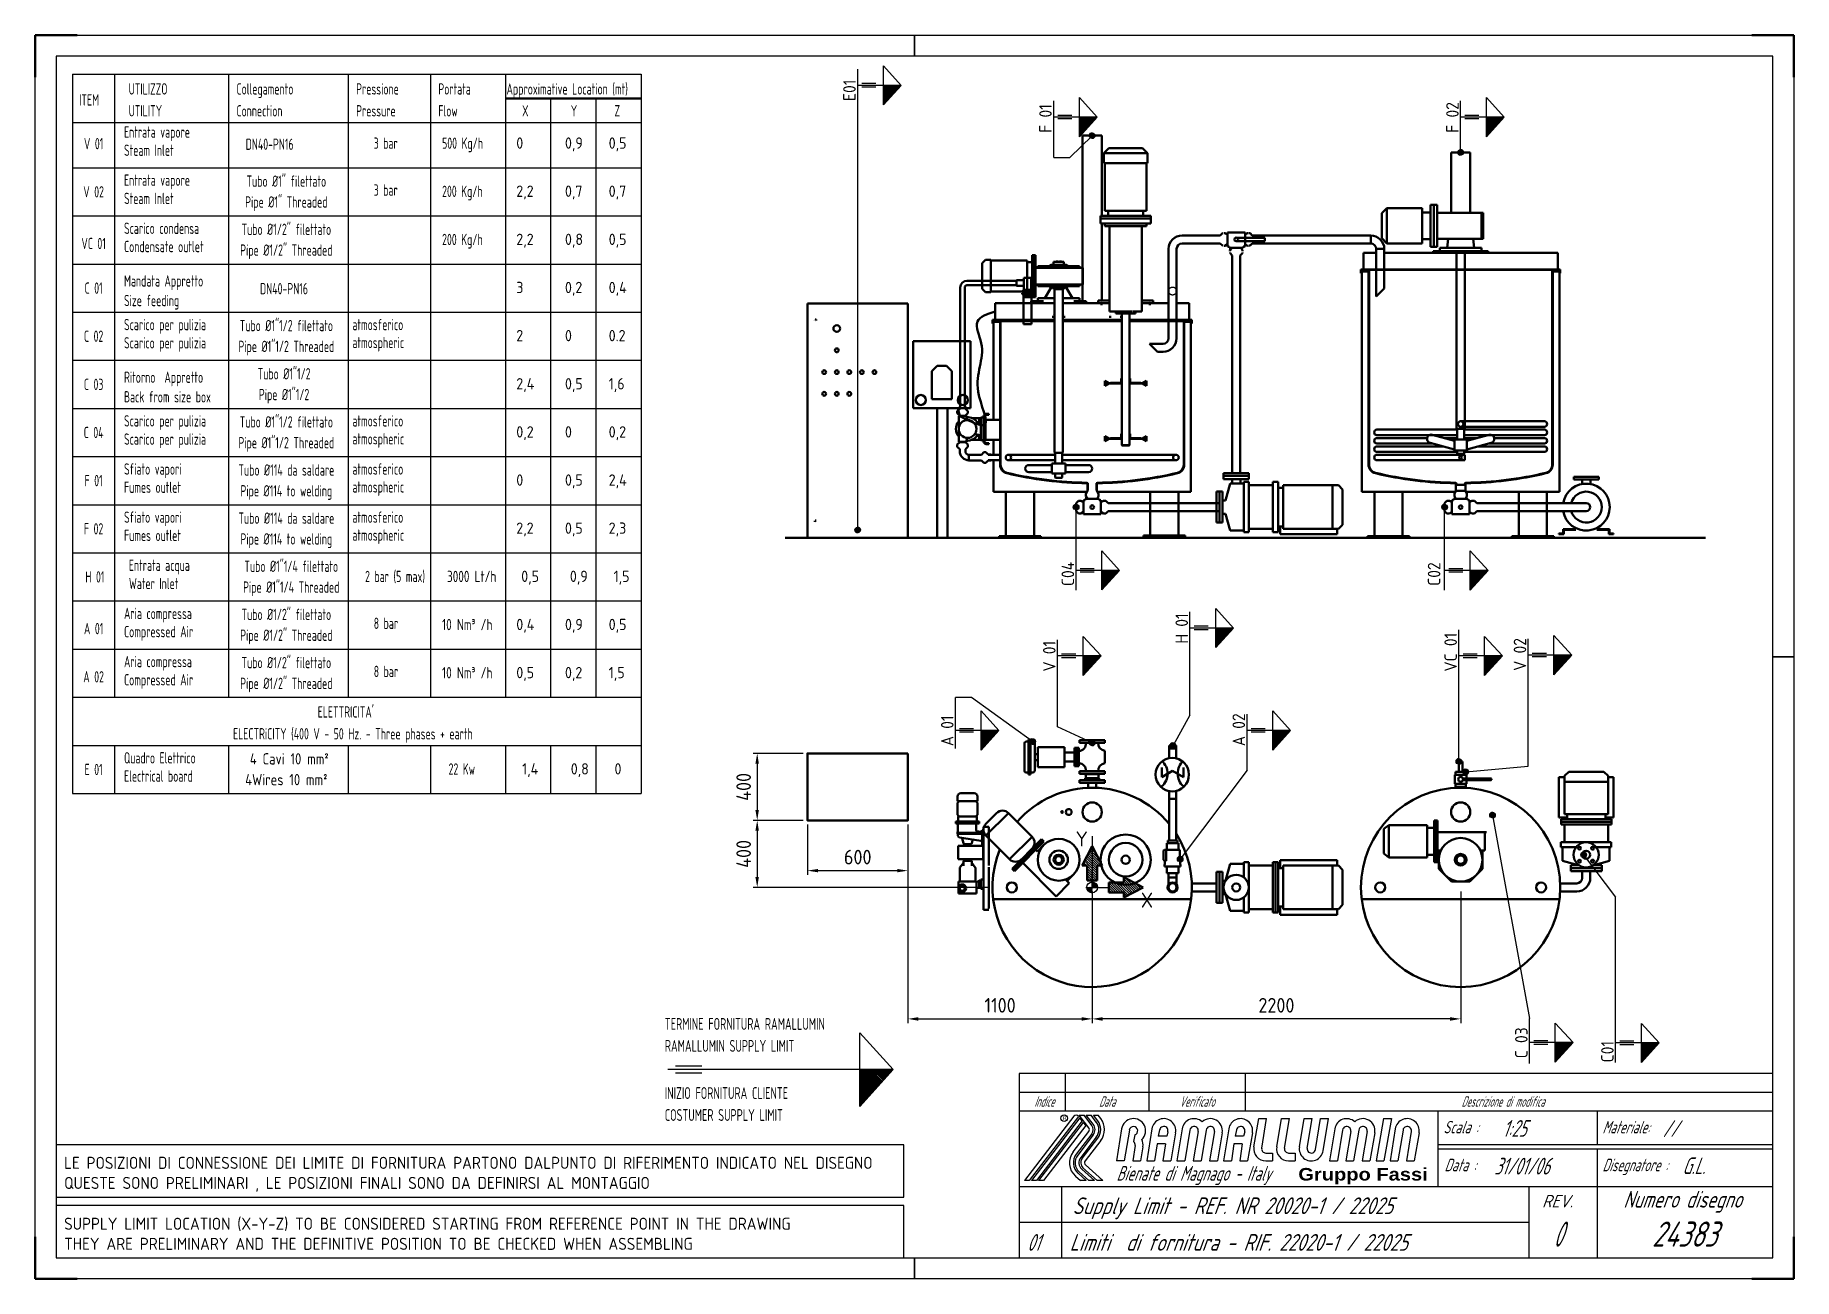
# Model space of a CAD drawing. Header units: millimetres. Extents: x 0 to 10500, y 0 to 7425.
import ezdxf
from ezdxf.enums import TextEntityAlignment as Align

# ---------------------------------------------------------------- set-up
doc = ezdxf.new("R2010")
doc.units = ezdxf.units.MM
doc.header["$LTSCALE"] = 25
for name, pattern in [('AM_ISO02W050', [7.5, 6, -1.5]), ('AM_ISO08W050', [18, 12, -1.5, 3, -1.5]), ('DAPIANO', [0]), ('DASHDOT', [1, 0.5, -0.25, 0, -0.25]), ('HIDDEN', [9.525, 6.35, -3.175])]:
    doc.linetypes.add(name, pattern=pattern)
for name, color, linetype, lineweight in [('AM_0', 7, 'Continuous', 50), ('AM_3', 6, 'AM_ISO02W050', 25), ('AM_5', 3, 'Continuous', 25), ('AM_7', 4, 'AM_ISO08W050', 25), ('AM_8', 1, 'Continuous', 25), ('AM_BOR', 7, 'Continuous', 50)]:
    doc.layers.add(name, color=color, linetype=linetype, lineweight=lineweight)
doc.styles.get("Standard").update_dxf_attribs({"font": 'ISOCP.SHX'})
doc.dimstyles.new('AM_ISO$0', dxfattribs={"dimtxt": 3.5, "dimasz": 2.5, "dimexe": 1, "dimexo": 1, "dimgap": 1.5, "dimtad": 1, "dimdsep": 46, "dimtxsty": 'Standard', "dimcen": 0, "dimclrd": 256, "dimclre": 256, "dimclrt": 2, "dimadec": 0, "dimazin": 2, "dimtp": 0.1, "dimtm": 0.1, "dimtfac": 0.71, "dimtdec": 3, "dimtmove": 0, "dimatfit": 3, "dimfxl": 1, "dimlwd": -1, "dimlwe": -1, "dimarcsym": 1})
pattern_1 = [(135, (14882.4702, -1975.3225), (1.06066017, 1.06066017), [])]
pattern_2 = [(135, (14821.627, -1124.999), (7.071068, 7.071068), [])]
pattern_3 = [(315, (2848.732, 10790.059), (7.071068, 7.071068), [])]

msp = doc.modelspace()

# ---------------------------------------------------------------- texts
at = {"layer": 'AM_3', "color": 2, "linetype": 'Continuous', "width": 0.7}
for s, p in [('Approximative Location (mt)', (2814.418, 7070.293)), ('ITEM', (262.294, 7004.54)), ('UTILIZZO', (558.034, 7070.293)), ('Collegamento', (1201.757, 7070.293)), ('Pressione ', (1916.371, 7070.293)), ('Portata', (2406.979, 7070.293)), ('UTILITY', (558.034, 6939.816)), ('Connection', (1201.757, 6939.816)), ('Pressure', (1916.371, 6939.816)), ('Flow', (2406.979, 6939.816)), ('X', (2907.133, 6939.816)), ('Y', (3197.639, 6939.816)), ('Z', (3458.786, 6939.816)), ("ELETTRICITA'", (1686.678, 3350.89)), ('ELECTRiCITY (400 V - 50 Hz. - Three phases + earth', (1181.37, 3220.413))]:
    msp.add_text(s, height=67.5, dxfattribs=at).set_placement(p)
at = {"layer": 'AM_3', "color": 3, "linetype": 'Continuous'}
for s, height, width, p in [('Entrata vapore', 67.5, 0.7, (530.386, 6812.988)), ('Steam Inlet', 67.5, 0.7, (530.386, 6704.239)), ('3 bar', 67.5, 0.7, (2021.266, 6746.439)), ('500 Kg/h', 67.5, 0.7, (2429.58, 6746.439)), ('Entrata vapore', 67.5, 0.7, (530.386, 6525.582)), ('3 bar', 67.5, 0.7, (2021.266, 6466.562)), ('200 Kg/h', 67.5, 0.7, (2429.58, 6459.033)), ('Steam Inlet', 67.5, 0.7, (530.386, 6416.833)), ('Scarico condensa', 67.5, 0.7, (530.386, 6238.176)), ('Condensate outlet', 67.5, 0.7, (530.386, 6129.427)), ('200 Kg/h', 67.5, 0.7, (2429.58, 6171.627)), ('Mandata Appretto', 67.5, 0.7, (530.386, 5924.131)), ('Size feeding', 67.5, 0.7, (530.386, 5807.067)), ('Scarico per pulizia', 67.5, 0.7, (530.386, 5663.364)), ('atmosferico', 67.5, 0.7, (1893.871, 5663.364)), ('Scarico per pulizia', 67.5, 0.7, (530.386, 5554.615)), ('atmospheric', 67.5, 0.7, (1893.871, 5556.375)), ('Ritorno  Appretto', 67.5, 0.7, (530.386, 5349.319)), ('Back from size box', 67.5, 0.7, (530.386, 5232.255)), ('Scarico per pulizia', 67.5, 0.7, (530.386, 5088.552)), ('atmosferico', 67.5, 0.7, (1893.871, 5088.552)), ('Scarico per pulizia', 67.5, 0.7, (530.386, 4979.803)), ('atmospheric', 67.5, 0.7, (1893.871, 4981.563)), ('Sfiato vapori', 67.5, 0.7, (530.386, 4801.146)), ('atmosferico', 67.5, 0.7, (1893.871, 4801.146)), ('Fumes outlet', 67.5, 0.7, (530.386, 4692.397)), ('atmospheric', 67.5, 0.7, (1893.871, 4694.157)), ('Sfiato vapori', 67.5, 0.7, (530.386, 4513.74)), ('atmosferico', 67.5, 0.7, (1893.871, 4513.74)), ('Fumes outlet', 67.5, 0.7, (530.386, 4404.991)), ('atmospheric', 67.5, 0.7, (1893.871, 4406.751)), ('Entrata acqua', 67.5, 0.7, (559.674, 4226.334)), ('2 bar (5 max)', 67.5, 0.7, (1969.619, 4159.785)), ('3000 Lt/h', 67.5, 0.8, (2458.867, 4159.785)), ('Water Inlet', 67.5, 0.7, (559.674, 4117.585)), ('Aria compressa', 67.5, 0.7, (530.386, 3938.928)), ('Compressed Air', 67.5, 0.7, (530.386, 3830.179)), ('8 bar', 67.5, 0.7, (2021.266, 3879.908)), ('10 Nm³ /h', 67.5, 0.8, (2429.58, 3872.379)), ('Aria compressa', 67.5, 0.7, (530.386, 3651.522)), ('Compressed Air', 67.5, 0.7, (530.386, 3542.773)), ('8 bar', 67.5, 0.7, (2021.266, 3592.502)), ('10 Nm³ /h', 67.5, 0.8, (2429.58, 3584.973)), ('Quadro Elettrico', 67.5, 0.7, (530.386, 3076.71)), ('22 Kw', 67.5, 0.7, (2468.238, 3010.161)), ('Electrical board', 67.5, 0.7, (530.386, 2967.961)), ('TERMINE FORNITURA RAMALLUMIN', 70.6596, 0.7, (3759.441, 1486.549)), ('RAMALLUMIN SUPPLY LIMIT', 70.6596, 0.7, (3759.441, 1355.436)), ('INIZIO FORNITURA CLIENTE', 70.6596, 0.7, (3759.441, 1073.764)), ('COSTUMER SUPPLY LIMIT', 70.6596, 0.7, (3759.441, 942.651))]:
    msp.add_text(s, height=height, dxfattribs=dict(at, width=width)).set_placement(p)
at = {"layer": 'AM_3', "color": 2, "linetype": 'Continuous', "width": 0.7}
for s, p in [('V 01', (349, 6743.53)), ('V 02', (349, 6456.124)), ('VC 01', (349, 6147.358)), ('C 01', (349, 5881.312)), ('C 02', (349, 5593.906)), ('C 03', (349, 5306.5)), ('C 04', (349, 5019.094)), ('F 01', (349, 4731.688)), ('F 02', (349, 4444.282)), ('H 01', (356.521, 4156.876)), ('A 01', (349, 3848.11)), ('A 02', (349, 3560.704)), ('E 01', (349, 3007.252))]:
    msp.add_text(s, height=67.5, dxfattribs=at).set_placement(p, align=Align.CENTER)
at = {"layer": 'AM_3', "color": 3, "linetype": 'Continuous'}
for s, width, p in [('DN40-PN16', 0.7, (1399.955, 6740.418)), ('Tubo %%C1" filettato', 0.7, (1499.565, 6519.561)), ('Pipe %%C1" Threaded', 0.7, (1499.565, 6395.452)), ('Tubo %%C1/2" filettato', 0.7, (1499.565, 6232.155)), ('Pipe %%C1/2" Threaded', 0.7, (1499.565, 6108.046)), ('DN40-PN16', 0.7, (1485.603, 5877.753)), ('Tubo %%C1"1/2 filettato', 0.7, (1499.565, 5657.343)), ('Pipe %%C1"1/2 Threaded', 0.7, (1499.565, 5533.234)), ('Tubo %%C1"1/2 ', 0.7, (1499.565, 5369.937)), ('Pipe %%C1"1/2 ', 0.7, (1499.565, 5245.828)), ('Tubo %%C1"1/2 filettato', 0.7, (1499.565, 5082.531)), ('Pipe %%C1"1/2 Threaded', 0.7, (1499.565, 4958.422)), ('Tubo %%C114 da saldare', 0.7, (1499.565, 4795.125)), ('Pipe %%C114 to welding', 0.7, (1499.565, 4671.016)), ('Tubo %%C114 da saldare', 0.7, (1499.565, 4507.719)), ('Pipe %%C114 to welding', 0.7, (1499.565, 4383.61)), ('Tubo %%C1"1/4 filettato', 0.7, (1528.852, 4220.313)), ('Pipe %%C1"1/4 Threaded', 0.7, (1528.852, 4096.204)), ('Tubo %%C1/2" filettato', 0.7, (1499.565, 3932.907)), ('Pipe %%C1/2" Threaded', 0.7, (1499.565, 3808.798)), ('Tubo %%C1/2" filettato', 0.7, (1499.565, 3645.501)), ('Pipe %%C1/2" Threaded', 0.7, (1499.565, 3521.392)), (' 4 Cavi 10 mm²', 0.9, (1499.565, 3070.689)), (' 4Wires 10 mm² ', 0.9, (1499.565, 2946.58))]:
    msp.add_text(s, height=67.5, dxfattribs=dict(at, width=width)).set_placement(p, align=Align.CENTER)
for s, p in [('0', (2872.544, 6747.122)), ('0,9', (3163.05, 6747.122)), ('0,5', (3424.197, 6747.122)), ('2,2', (2872.544, 6459.716)), ('0,7', (3163.05, 6459.716)), ('0,7', (3424.197, 6459.716)), ('2,2', (2872.544, 6172.31)), ('0,8', (3163.05, 6172.31)), ('0,5', (3424.197, 6172.31)), ('3', (2872.544, 5884.904)), ('0,2', (3163.05, 5884.904)), ('0,4', (3424.197, 5884.904)), ('2', (2872.544, 5597.498)), ('0', (3163.05, 5597.498)), ('0.2', (3424.197, 5597.498)), ('2,4', (2872.544, 5310.092)), ('0,5', (3163.05, 5310.092)), ('1,6', (3424.197, 5310.092)), ('0,2', (2872.544, 5022.686)), ('0', (3163.05, 5022.686)), ('0,2', (3424.197, 5022.686)), ('0', (2872.544, 4735.28)), ('0,5', (3163.05, 4735.28)), ('2,4', (3424.197, 4735.28)), ('2,2', (2872.544, 4447.874)), ('0,5', (3163.05, 4447.874)), ('2,3', (3424.197, 4447.874)), ('0,5', (2901.831, 4160.468)), ('0,9', (3192.338, 4160.468)), ('1,5', (3453.484, 4160.468)), ('0,4', (2872.544, 3873.062)), ('0,9', (3163.05, 3873.062)), ('0,5', (3424.197, 3873.062)), ('0,5', (2872.544, 3585.656)), ('0,2', (3163.05, 3585.656)), ('1,5', (3424.197, 3585.656)), ('1,4', (2907.133, 3010.844)), ('0,8', (3197.639, 3010.844)), ('0', (3458.786, 3010.844))]:
    msp.add_text(s, height=67.5, dxfattribs=at).set_placement(p)
at = {"layer": 'AM_3', "color": 2, "linetype": 'Continuous'}
for s, p in [('LE POSIZIONI DI CONNESSIONE DEI LIMITE DI FORNITURA PARTONO DALPUNTO DI RIFERIMENTO INDICATO NEL DISEGNO', (173.015, 656.467)), ('QUESTE SONO PRELIMINARI , LE POSIZIONI FINALI SONO DA DEFINIRSI AL MONTAGGIO', (173.015, 536.479)), ('SUPPLY LIMIT LOCATION (X-Y-Z) TO BE CONSIDERED STARTING FROM REFERENCE POINT IN THE DRAWING', (173.015, 292.983)), ('THEY ARE PRELIMINARY AND THE DEFINITIVE POSITION TO BE CHECKED WHEN ASSEMBLING', (173.015, 172.995))]:
    msp.add_text(s, height=71.9928, dxfattribs=at).set_placement(p)
at = {"layer": 'AM_5', "color": 2, "linetype": 'Continuous'}
for s, rotation, p in [('E01', 90.0001, (4899.164, 7031.615)), ('F 01', 90.0001, (6069.43, 6842.192)), ('F 02', 90.0001, (8499.164, 6842.192)), ('C04', 90.0001, (6203.087, 4135.817)), ('C02', 89.9864055, (8389.686, 4137.152)), ('H 01', 90.0001, (6883.153, 3792.095)), ('V 01', 90.0001, (6092.427, 3625.386)), ('VC 01', 90.0001, (8488.664, 3625.386)), ('V 02', 90.0001, (8902.386, 3629.954)), ('A 02', 90.0001, (7223.608, 3180.338)), ('A 01', 90.0001, (5483.066, 3180.338)), ('C 03', 90.0001, (8910.608, 1316.505)), ('C01', 89.9929715, (9424.386, 1292.16))]:
    msp.add_text(s, height=74.9875, rotation=rotation, dxfattribs=at).set_placement(p)
at = {"layer": 'AM_5', "color": 5}
for s, p in [('Y', (6212.353, 2581.241)), ('X', (6601.487, 2216.375))]:
    msp.add_text(s, height=90, dxfattribs=at).set_placement(p)

# ---------------------------------------------------------------- blocks, each defined once
blk = doc.blocks.new('AM_TMP2')
at = {"layer": 'AM_0', "color": 3, "linetype": 'Continuous'}
for p, q in [((4724.87, 1910.43), (3543.13, 1910.43)), ((4729, 1840.43), (4729, 1842.39))]:
    blk.add_line(p, q, dxfattribs=at)
for centre, radius in [((4134, 1840.43), 595), ((3654, 1840.43), 30), ((4614, 1840.43), 30), ((4134, 1675.43), 30), ((4134, 1390.43), 57.5)]:
    blk.add_circle(centre, radius, dxfattribs=at)
blk = doc.blocks.new('AM_TMP21')
at = {"layer": 'AM_0', "color": 3, "linetype": 'Continuous'}
blk.add_line((2724.87, 1910.43), (1543.13, 1910.43), dxfattribs=at)
for centre, radius in [((1654, 1840.43), 30), ((2614, 1840.43), 30), ((1934, 1675.43), 25), ((2334, 1675.43), 30), ((2134, 1390.43), 57.5), ((2274, 1390.43), 17.5), ((2314, 1390.43), 5.5)]:
    blk.add_circle(centre, radius, dxfattribs=at)
for start, end in [(337.713776, 212.646294), (219.517653, 318.830256)]:
    blk.add_arc((2134, 1840.43), 595, start, end, dxfattribs=at)
blk = doc.blocks.new('AM_TMP23')
at = {"layer": 'AM_0', "color": 3, "linetype": 'Continuous'}
for p, q in [((1554, 6100.54), (1554, 6000.54)), ((1630, 6100.54), (1554, 6100.54)), ((1837.15, 6100.54), (1678, 6100.54)), ((2309, 6100.54), (2090.85, 6100.54)), ((2714, 6100.54), (2359, 6100.54)), ((2714, 6100.54), (2714, 6000.54)), ((1630, 6000.54), (1554, 6000.54)), ((1911.5, 6000.54), (1678, 6000.54)), ((2309, 6000.54), (2016.5, 6000.54)), ((2714, 6000.54), (2359, 6000.54))]:
    blk.add_line(p, q, dxfattribs=at)
blk = doc.blocks.new('L')
at = {"layer": 'AM_0', "color": 3, "linetype": 'Continuous'}
for p, q in [((4004, 1730.43), (4079, 1805.43)), ((4189, 1805.43), (4079, 1805.43)), ((4189, 1805.43), (4264, 1730.43)), ((3974.97, 1440.43), (3974.97, 1690.43)), ((3975, 1690.43), (3995, 1690.43)), ((3984.97, 1440.43), (3984.97, 1690.43)), ((3995, 1440.43), (3995, 1690.43)), ((4004, 1620.43), (4004, 1730.43)), ((4264, 1620.43), (4264, 1730.43)), ((3674.97, 1638.28), (3704.97, 1662.43)), ((3674.97, 1490.43), (3674.97, 1638.28)), ((3704.97, 1662.43), (3934.97, 1662.43)), ((3704.97, 1662.43), (3704.97, 1468.43)), ((3934.97, 1468.43), (3934.97, 1662.43)), ((3934.97, 1645.43), (3974.97, 1645.43)), ((3995, 1620.43), (4016.21, 1620.43)), ((4251.79, 1620.43), (4278, 1620.43)), ((4278, 1510.43), (4278, 1620.43)), ((3704.97, 1468.43), (3674.97, 1490.43)), ((3934.97, 1485.43), (3974.97, 1485.43)), ((3995, 1510.43), (4289, 1510.43)), ((3995, 1510.43), (4278, 1510.43)), ((3704.97, 1468.43), (3934.97, 1468.43)), ((3975, 1440.43), (3995, 1440.43))]:
    blk.add_line(p, q, dxfattribs=at)
for radius in [130, 35, 25, 25]:
    blk.add_circle((4134, 1675.43), radius, dxfattribs=at)
blk = doc.blocks.new('AM_TMP28')
at = {"layer": 'AM_0', "color": 7, "linetype": 'Continuous'}
for p, q in [((4779, 2531), (4754, 2506)), ((4779, 2531), (4989, 2531)), ((4989, 2531), (5014, 2506)), ((4721, 2498), (4721, 2258)), ((4721, 2498), (4754, 2498)), ((4754, 2506), (4754, 2277)), ((4754, 2471), (5014, 2471)), ((5014, 2506), (5014, 2277)), ((5014, 2498), (5047, 2498)), ((5047, 2498), (5047, 2258)), ((4721, 2258), (4769, 2258)), ((4734, 2247), (4734, 2231)), ((4734, 2247), (5034, 2247)), ((4734, 2231), (5034, 2231)), ((4734, 2215), (4734, 2231)), ((4734, 2215), (5034, 2215)), ((4754, 2277), (5014, 2277)), ((4754, 2215), (4754, 2110)), ((4769, 2277), (4769, 2247)), ((4999, 2277), (4999, 2247)), ((4999, 2258), (5047, 2258)), ((5014, 2110), (5014, 2215)), ((5034, 2247), (5034, 2231)), ((5034, 2215), (5034, 2231)), ((4733, 2110), (4733, 2080)), ((4733, 2110), (5033, 2110)), ((5033, 2110), (5033, 2080)), ((4733, 2080), (4823, 2080)), ((4743, 2080), (4743, 1999)), ((4843, 1972), (4743, 1999)), ((4923, 1972), (5023, 1999)), ((4943, 2080), (5033, 2080)), ((5023, 2080), (5023, 1999)), ((4792, 1973), (4792, 1955)), ((4792, 1973), (4841, 1973)), ((4792, 1955), (4976, 1955)), ((4792, 1937), (4792, 1955)), ((4792, 1937), (4976, 1937)), ((4860, 1897), (4860, 1937)), ((4908, 1897), (4908, 1937)), ((4925, 1973), (4976, 1973)), ((4976, 1973), (4976, 1955)), ((4976, 1937), (4976, 1955)), ((4827, 1864), (4729, 1864)), ((4827, 1816), (4729, 1816))]:
    blk.add_line(p, q, dxfattribs=at)
for centre, radius in [((4883, 2035), 75), ((4844, 2074), 9), ((4844, 1997), 9), ((4883, 2035), 24), ((4922, 2074), 9), ((4922, 1997), 9)]:
    blk.add_circle(centre, radius, dxfattribs=at)
for radius in [33, 81]:
    blk.add_arc((4827, 1897), radius, 270, 0, dxfattribs=at)
blk = doc.blocks.new('AM_TMP210')
blk.add_circle((1648, 1838), 24)
at = {"layer": 'AM_0', "color": 7, "linetype": 'Continuous'}
for p, q in [((991, 1903), (932, 1903)), ((953, 1838), (991, 1903)), ((801, 1859), (801, 1817)), ((801, 1859), (872, 1859)), ((801, 1858), (819, 1858)), ((801, 1818), (819, 1818)), ((801, 1817), (872, 1817)), ((819, 1859), (819, 1817)), ((819, 1859), (819, 1817)), ((991, 1773), (953, 1838)), ((1369, 1859), (1067, 1859)), ((1369, 1817), (1067, 1817)), ((1119, 1859), (1119, 1817)), ((1564, 1862), (1648, 1862)), ((1564, 1814), (1648, 1814)), ((1589, 1862), (1589, 1814)), ((991, 1773), (932, 1773))]:
    blk.add_line(p, q, dxfattribs=at)
at = {"layer": 'AM_0', "color": 3, "linetype": 'Continuous'}
for p, q in [((1424, 1887), (1429, 1892)), ((1484, 1892), (1429, 1892)), ((1489, 1887), (1484, 1892)), ((1384, 1867), (1369, 1867)), ((1369, 1867), (1369, 1809)), ((1384, 1809), (1369, 1809)), ((1384, 1873), (1384, 1803)), ((1384, 1873), (1424, 1873)), ((1384, 1873), (1384, 1803)), ((1384, 1867), (1384, 1809)), ((1384, 1803), (1424, 1803)), ((1424, 1887), (1424, 1795)), ((1489, 1876), (1424, 1876)), ((1475, 1795), (1424, 1795)), ((1475, 1795), (1479, 1793)), ((1510, 1793), (1479, 1793)), ((1489, 1887), (1489, 1876)), ((1510, 1884), (1489, 1884)), ((1510, 1884), (1514, 1886)), ((1510, 1793), (1514, 1790)), ((1524, 1886), (1514, 1886)), ((1524, 1790), (1514, 1790)), ((1524, 1886), (1524, 1790)), ((1564, 1873), (1524, 1873)), ((1564, 1803), (1524, 1803)), ((1564, 1873), (1564, 1803))]:
    blk.add_line(p, q, dxfattribs=at)
at = {"layer": 'AM_0', "color": 7, "linetype": 'Continuous'}
blk.add_circle((975, 1840), 100, dxfattribs=at)
for centre, start, end in [((969, 1968), 220.542, 319.458), ((969, 1708), 40.5416, 139.458)]:
    blk.add_arc(centre, 100, start, end, dxfattribs=at)
blk = doc.blocks.new('AM_TMP211')
at = {"layer": 'AM_0', "color": 7, "linetype": 'Continuous'}
for p, q in [((4099, 1222.93), (4169, 1222.93)), ((4099, 1222.93), (4099, 1167.93)), ((4099, 1167.93), (4169, 1167.93)), ((4104, 1240.43), (4164, 1240.43)), ((4104, 1240.43), (4104, 1222.93)), ((4104, 1167.93), (4104, 1150.43)), ((4314, 1190.43), (4148.14, 1190.43)), ((4314, 1200.43), (4149, 1200.43)), ((4164, 1240.43), (4164, 1222.93)), ((4164, 1167.93), (4164, 1150.43)), ((4169, 1222.93), (4169, 1200.43)), ((4169, 1190.43), (4169, 1167.93)), ((4104, 1150.43), (4164, 1150.43)), ((4152.86, 1150.43), (4115.14, 1150.43)), ((4123.5, 1150.43), (4123.5, 1088.156)), ((4144.5, 1088.156), (4123.5, 1088.156)), ((4144.5, 1150.43), (4144.5, 1088.156))]:
    blk.add_line(p, q, dxfattribs=at)
blk.add_circle((4134, 1195.43), 15, dxfattribs=at)
blk.add_arc((4314, 1195.43), 5, 272.335, 87.6651, dxfattribs=at)
blk = doc.blocks.new('AM_TMP212')
at = {"layer": 'AM_0', "color": 7, "linetype": 'Continuous'}
for p, q in [((2059, 1216.43), (2059, 1200.43)), ((2209, 1216.43), (2059, 1216.43)), ((2209, 1200.43), (2059, 1200.43)), ((2110, 1250.91), (2110, 1216.43)), ((2158, 1250.91), (2158, 1216.43)), ((2209, 1216.43), (2209, 1200.43))]:
    blk.add_line(p, q, dxfattribs=at)
at = {"layer": 'AM_0', "color": 3, "linetype": 'Continuous'}
for p, q in [((2209, 1162.43), (2059, 1162.43)), ((2059, 1146.43), (2059, 1162.43)), ((2089, 1200.43), (2089, 1197.43)), ((2179, 1197.43), (2089, 1197.43)), ((2179, 1165.43), (2089, 1165.43)), ((2089, 1162.43), (2089, 1165.43)), ((2179, 1162.43), (2089, 1162.43)), ((2093, 1197.43), (2093, 1187.43)), ((2093, 1187.43), (2175, 1187.43)), ((2095.5, 1187.43), (2095.5, 1165.43)), ((2095.5, 1162.43), (2172.5, 1162.43)), ((2172.5, 1187.43), (2172.5, 1165.43)), ((2175, 1197.43), (2175, 1187.43)), ((2179, 1200.43), (2179, 1197.43)), ((2179, 1162.43), (2179, 1165.43)), ((2209, 1146.43), (2209, 1162.43)), ((2501.943, 1155.08), (2489.593, 1155.08)), ((2514.293, 1167.43), (2501.943, 1167.43)), ((2501.943, 957.43), (2501.943, 1167.43)), ((2508.113, 957.43), (2508.113, 1167.43)), ((2514.293, 957.43), (2514.293, 1167.43)), ((2526.643, 1155.08), (2514.293, 1155.08)), ((2209, 1146.43), (2059, 1146.43)), ((2059, 1025.55), (2059, 1099.31)), ((2213.091, 1007.89), (2213.091, 1116.98)), ((2238.545, 1116.98), (2213.091, 1116.98)), ((2225.818, 1007.89), (2225.818, 1116.98)), ((2238.545, 1007.89), (2238.545, 1116.98)), ((2299, 1089.7), (2238.545, 1089.7)), ((2299, 1002.43), (2299, 1122.43)), ((2457.473, 1122.43), (2299, 1122.43)), ((2457.473, 1002.43), (2457.473, 1122.43)), ((2476.673, 1080.43), (2457.473, 1080.43)), ((2477.233, 982.14), (2477.233, 1142.72)), ((2539.003, 982.14), (2539.003, 1142.72)), ((2059, 978.43), (2059, 962.43)), ((2209, 978.43), (2059, 978.43)), ((2209, 962.43), (2059, 962.43)), ((2209, 978.43), (2209, 962.43)), ((2238.545, 1007.89), (2213.091, 1007.89)), ((2299, 1035.16), (2238.545, 1035.16)), ((2457.473, 1002.43), (2299, 1002.43)), ((2476.673, 1044.43), (2457.473, 1044.43)), ((2501.943, 969.79), (2489.593, 969.79)), ((2514.293, 957.43), (2501.943, 957.43)), ((2526.643, 969.79), (2514.293, 969.79))]:
    blk.add_line(p, q, dxfattribs=at)
at = {"layer": 'AM_0', "color": 1, "linetype": 'Continuous'}
for p, q in [((2107, 1216.43), (2110, 1219.43)), ((2158, 1219.43), (2161, 1216.43))]:
    blk.add_line(p, q, dxfattribs=at)
at = {"layer": 'AM_0', "color": 3, "linetype": 'Continuous'}
for centre, radius, start, end in [((2489.593, 1142.72), 12.353, 90, 180), ((2526.643, 1142.72), 12.353, 0, 90), ((2052.181, 1144.25), 45.455, 278.62692, 2.7513), ((2215.818, 1144.25), 45.455, 177.249, 266.56), ((2052.181, 980.61), 45.455, 357.2487, 81.373), ((2215.818, 980.61), 45.455, 93.44, 182.751), ((2489.593, 982.14), 12.353, 180, 270.0000134), ((2526.643, 982.14), 12.353, 270.0000134, 0)]:
    blk.add_arc(centre, radius, start, end, dxfattribs=at)
blk = doc.blocks.new('AM_TMP29')
at = {"layer": 'AM_0', "color": 7, "linetype": 'Continuous'}
for p, q in [((3342.41, 2175.92), (3342.41, 2028.43)), ((3390.41, 2175.92), (3390.41, 2028.43)), ((3273.91, 2028.43), (3273.91, 2010.43)), ((3273.91, 2028.43), (3458.91, 2028.43)), ((3273.91, 2010.43), (3458.91, 2010.43)), ((3273.91, 1992.43), (3273.91, 2010.43)), ((3273.91, 2010.43), (3458.91, 2010.43)), ((3458.91, 2028.43), (3458.91, 2010.43)), ((3458.91, 1992.43), (3458.91, 2010.43)), ((3326.41, 1973.87), (3226.41, 1947.07)), ((3226.41, 1865.43), (3226.41, 1947.07)), ((3273.91, 1992.43), (3458.91, 1992.43)), ((3326.41, 1973.87), (3326.41, 1992.43)), ((3406.41, 1973.87), (3406.41, 1992.43)), ((3406.41, 1973.87), (3506.41, 1947.07)), ((3506.41, 1865.43), (3506.41, 1947.07)), ((3216.41, 1835.43), (3216.41, 1865.43)), ((3216.41, 1865.43), (3306.41, 1865.43)), ((3216.41, 1835.43), (3516.41, 1835.43)), ((3236.41, 1691.43), (3236.41, 1835.43)), ((3426.41, 1865.43), (3516.41, 1865.43)), ((3496.41, 1835.43), (3496.41, 1691.43)), ((3516.41, 1835.43), (3516.41, 1865.43)), ((3216.41, 1691.43), (3516.41, 1691.43)), ((3216.41, 1691.43), (3216.41, 1675.43)), ((3516.41, 1691.43), (3516.41, 1675.43)), ((3203.41, 1308.43), (3203.41, 1648.43)), ((3203.41, 1648.43), (3251.41, 1648.43)), ((3216.41, 1675.43), (3516.41, 1675.43)), ((3216.41, 1659.43), (3216.41, 1675.43)), ((3216.41, 1659.43), (3516.41, 1659.43)), ((3236.41, 1300.43), (3236.41, 1629.43)), ((3236.41, 1629.43), (3496.41, 1629.43)), ((3251.41, 1629.43), (3251.41, 1659.43)), ((3481.41, 1629.43), (3481.41, 1659.43)), ((3481.41, 1648.43), (3529.41, 1648.43)), ((3496.41, 1300.43), (3496.41, 1629.43)), ((3516.41, 1659.43), (3516.41, 1675.43)), ((3529.41, 1308.43), (3529.41, 1648.43)), ((3203.41, 1308.43), (3236.41, 1308.43)), ((3236.41, 1335.43), (3496.41, 1335.43)), ((3261.41, 1275.43), (3236.41, 1300.43)), ((3261.41, 1275.43), (3471.41, 1275.43)), ((3471.41, 1275.43), (3496.41, 1300.43)), ((3496.41, 1308.43), (3529.41, 1308.43))]:
    blk.add_line(p, q, dxfattribs=at)
for radius in [75, 24]:
    blk.add_circle((3366.41, 1910.43), radius, dxfattribs=at)
blk = doc.blocks.new('POMPALAT')
at = {"layer": 'AM_0', "color": 7, "linetype": 'Continuous'}
for p, q in [((3306.41, 1903.87), (3206.41, 1877.07)), ((3253.91, 1922.43), (3253.91, 1958.43)), ((3253.91, 1958.43), (3438.91, 1958.43)), ((3253.91, 1940.43), (3438.91, 1940.43)), ((3253.91, 1922.43), (3438.91, 1922.43)), ((3306.41, 1903.87), (3306.41, 1922.43)), ((3386.41, 1903.87), (3386.41, 1922.43)), ((3386.41, 1903.87), (3486.41, 1877.07)), ((3438.91, 1922.43), (3438.91, 1958.43)), ((3513.64, 1915.43), (3529.64, 1915.43)), ((3513.64, 1765.43), (3513.64, 1915.43)), ((3548.64, 1915.43), (3529.64, 1915.43)), ((3532.64, 1765.43), (3532.64, 1915.43)), ((3548.64, 1765.43), (3548.64, 1915.43)), ((3196.41, 1765.43), (3196.41, 1795.43)), ((3196.41, 1795.43), (3346.41, 1795.43)), ((3206.41, 1795.43), (3206.41, 1877.07)), ((3346.41, 1795.43), (3496.41, 1795.43)), ((3486.41, 1795.43), (3486.41, 1877.07)), ((3513.64, 1865.43), (3487.39, 1865.43)), ((3513.64, 1815.43), (3487.39, 1815.43)), ((3496.41, 1765.43), (3496.41, 1795.43)), ((3196.41, 1765.43), (3496.41, 1765.43)), ((3216.41, 1621.43), (3216.41, 1765.43)), ((3476.41, 1765.43), (3476.41, 1621.43)), ((3513.64, 1765.43), (3529.64, 1765.43)), ((3548.64, 1765.43), (3529.64, 1765.43)), ((3184.41, 1238.43), (3184.41, 1578.43)), ((3184.41, 1578.43), (3231.41, 1578.43)), ((3196.41, 1621.43), (3496.41, 1621.43)), ((3196.41, 1621.43), (3196.41, 1605.43)), ((3196.41, 1589.43), (3196.41, 1605.43)), ((3196.41, 1589.43), (3496.41, 1589.43)), ((3231.41, 1559.43), (3231.41, 1589.43)), ((3461.41, 1559.43), (3461.41, 1589.43)), ((3496.41, 1621.43), (3496.41, 1605.43)), ((3496.41, 1589.43), (3496.41, 1605.43)), ((3216.41, 1230.43), (3216.41, 1559.43)), ((3216.41, 1559.43), (3476.41, 1559.43)), ((3476.41, 1230.43), (3476.41, 1559.43)), ((3216.41, 1265.43), (3476.41, 1265.43)), ((3184.41, 1238.43), (3216.41, 1238.43)), ((3241.41, 1205.43), (3216.41, 1230.43)), ((3241.41, 1205.43), (3451.41, 1205.43)), ((3451.41, 1205.43), (3476.41, 1230.43))]:
    blk.add_line(p, q, dxfattribs=at)
blk = doc.blocks.new('*D14')
at = {"layer": 'AM_5', "transparency": 16777216}
for p, q in [((6311, 2312), (6311, 1527)), ((8511, 2312), (8511, 1527)), ((8448, 1552), (6373, 1552))]:
    blk.add_line(p, q, dxfattribs=at)
for points in [[(6373, 1562), (6373, 1541), (6311, 1552)], [(8448, 1562), (8448, 1541), (8511, 1552)]]:
    blk.add_solid(points, dxfattribs=at)
at = {"layer": 'Defpoints', "color": 0, "transparency": 16777216}
for p in [(6311, 2337), (8511, 2337), (6311, 1552)]:
    blk.add_point(p, dxfattribs=at)
at = {"layer": 'AM_5', "color": 2, "transparency": 16777216, "insert": (7411, 1633), "char_height": 87.5, "attachment_point": 5}
blk.add_mtext('2200', dxfattribs=at)
blk = doc.blocks.new('A3')
for p, q in [((415, 292), (5, 292)), ((5, 292), (5, 5)), ((415, 5), (415, 292)), ((5, 5), (415, 5))]:
    blk.add_line(p, q)
at = {"layer": 'AM_BOR'}
for p, q in [((10, 297), (0, 297)), ((0, 297), (0, 287)), ((420, 297), (410, 297)), ((420, 287), (420, 297)), ((0, 0), (0, 10)), ((420, 0), (420, 10)), ((0, 0), (10, 0)), ((420, 0), (410, 0))]:
    blk.add_line(p, q, dxfattribs=at)
at = {"layer": 'AM_BOR', "color": 1, "lineweight": 25}
for p, q in [((0, 297), (420, 297)), ((0, 0), (0, 297)), ((420, 297), (420, 0)), ((420, 0), (0, 0))]:
    blk.add_line(p, q, dxfattribs=at)
at = {"layer": 'AM_BOR', "color": 2, "lineweight": 35}
for p, q in [((210, 292), (210, 297)), ((415, 148.5), (420, 148.5)), ((210, 0), (210, 5))]:
    blk.add_line(p, q, dxfattribs=at)
blk = doc.blocks.new('RAMALLUMIN')
at = {"color": 7, "linetype": 'Continuous'}
for p, q in [((0, 44), (-180, 44)), ((-169, 44), (-169, 35)), ((-149, 44), (-149, 35)), ((-126, 44), (-126, 35)), ((0, 35), (-180, 35)), ((-80, 35), (-80, 17)), ((-42, 35), (-42, 27)), ((-155.54, 30.83), (-156.78, 23.17)), ((-153.69, 30.53), (-154.91, 23.17)), ((-152.41, 29.4), (-152.67, 27.78)), ((-148.31, 30.83), (-149.55, 23.17)), ((-146.45, 30.58), (-146.78, 29.06)), ((-144.49, 30.12), (-144.76, 29.06)), ((-142.63, 29.88), (-143.79, 23.17)), ((-141.08, 30.83), (-142.32, 23.17)), ((-139.23, 30.53), (-140.45, 23.17)), ((-137.24, 30.2), (-138.43, 23.17)), ((-135.34, 30.53), (-136.56, 23.17)), ((-133.36, 30.2), (-134.54, 23.17)), ((-131.51, 29.88), (-132.67, 23.17)), ((-129.96, 30.83), (-131.2, 23.17)), ((-128.11, 30.58), (-128.43, 29.06)), ((-126.14, 30.12), (-126.41, 29.06)), ((-124.28, 29.88), (-125.44, 23.17)), ((-123.93, 26.54), (-122.77, 33.25)), ((-122.77, 33.25), (-120.9, 33.25)), ((-122.08, 26.21), (-120.9, 33.25)), ((-118.5, 26.53), (-117.34, 33.25)), ((-117.34, 33.25), (-115.47, 33.25)), ((-116.65, 26.21), (-115.47, 33.25)), ((-113.07, 26.54), (-111.91, 33.25)), ((-111.91, 33.25), (-110.04, 33.25)), ((-111.22, 26.21), (-110.04, 33.25)), ((-109.24, 25.88), (-108.02, 33.25)), ((-108.02, 33.25), (-106.15, 33.25)), ((-107.39, 25.59), (-106.15, 33.25)), ((-104.64, 30.83), (-105.88, 23.17)), ((-102.79, 30.53), (-104.01, 23.17)), ((-100.81, 30.2), (-101.99, 23.17)), ((-98.91, 30.53), (-100.12, 23.17)), ((-96.92, 30.2), (-98.1, 23.17)), ((-95.07, 29.88), (-96.23, 23.17)), ((-92.96, 33.25), (-94.76, 23.17)), ((-92.96, 33.25), (-91.09, 33.25)), ((-91.09, 33.25), (-92.89, 23.17)), ((-90.18, 30.83), (-91.42, 23.17)), ((-88.33, 30.53), (-89.55, 23.17)), ((-86.35, 30.2), (-87.53, 23.17)), ((-84.5, 29.88), (-85.66, 23.17)), ((-152.3, 26.83), (-152.89, 23.17)), ((-150.46, 26.52), (-151.02, 23.17)), ((-147.08, 27.2), (-147.68, 23.17)), ((-145.06, 27.2), (-147.08, 27.2)), ((-144.76, 29.06), (-146.78, 29.06)), ((-145.06, 27.2), (-145.66, 23.17)), ((-128.73, 27.2), (-129.33, 23.17)), ((-126.71, 27.2), (-128.73, 27.2)), ((-126.41, 29.06), (-128.43, 29.06)), ((-126.71, 27.2), (-127.31, 23.17)), ((-42, 26), (-42, 0)), ((-154.91, 23.17), (-156.78, 23.17)), ((-152.89, 23.17), (-151.02, 23.17)), ((-149.55, 23.17), (-147.68, 23.17)), ((-145.66, 23.17), (-143.79, 23.17)), ((-142.32, 23.17), (-140.45, 23.17)), ((-138.43, 23.17), (-136.56, 23.17)), ((-134.54, 23.17), (-132.67, 23.17)), ((-131.2, 23.17), (-129.33, 23.17)), ((-127.31, 23.17), (-125.44, 23.17)), ((-121.09, 25.04), (-119.51, 25.04)), ((-121.09, 23.17), (-119.51, 23.17)), ((-119.51, 25.04), (-119.51, 23.17)), ((-115.66, 25.04), (-114.08, 25.04)), ((-115.66, 23.17), (-114.08, 23.17)), ((-114.08, 25.04), (-114.08, 23.17)), ((-105.88, 23.17), (-104.01, 23.17)), ((-101.99, 23.17), (-100.12, 23.17)), ((-98.1, 23.17), (-96.23, 23.17)), ((-94.76, 23.17), (-92.89, 23.17)), ((-91.42, 23.17), (-89.55, 23.17)), ((-87.53, 23.17), (-85.66, 23.17)), ((0, 17), (-180, 17)), ((-169.8, 0), (-169.8, 17)), ((-58.25, 17), (-58.25, 0))]:
    blk.add_line(p, q, dxfattribs=at)
at = {"linetype": 'DAPIANO'}
blk.add_line((-180, 44), (-180, 0), dxfattribs=at)
at = {"color": 3, "linetype": 'Continuous'}
for p, q in [((0, 39.5), (-180, 39.5)), ((-166.96, 33.81), (-178.74, 18.46)), ((-165.81, 33.8), (-177.59, 18.46)), ((-165.67, 34.09), (-164.52, 34.09)), ((-163.37, 31.08), (-165.67, 34.09)), ((-162.64, 31.63), (-164.52, 34.09)), ((-163.97, 34.09), (-162.83, 34.09)), ((-162.3, 31.9), (-163.97, 34.09)), ((-161.58, 32.45), (-162.83, 34.09)), ((-162.28, 34.09), (-161.13, 34.09)), ((-161.23, 32.72), (-162.28, 34.09)), ((-160.51, 33.27), (-161.13, 34.09)), ((-165.54, 33.45), (-177.05, 18.46)), ((-164.96, 32.7), (-175.89, 18.46)), ((-164.69, 32.34), (-175.35, 18.46)), ((-164.12, 31.59), (-174.2, 18.46)), ((-167.09, 25.36), (-163.37, 30.21)), ((-162.64, 29.66), (-166.37, 24.8)), ((-164.96, 32.7), (-165.54, 33.45)), ((-164.12, 31.59), (-164.69, 32.34)), ((-162.3, 29.39), (-166.02, 24.54)), ((-161.58, 28.83), (-165.3, 23.99)), ((-164.96, 23.72), (-161.23, 28.57)), ((-160.51, 28.01), (-164.24, 23.17)), ((0, 27), (-80, 27)), ((0, 26), (-80, 26)), ((-165.05, 21.2), (-162.02, 18.46)), ((-164.76, 21.52), (-161.38, 18.46)), ((-164.15, 22.19), (-160.02, 18.46)), ((-177.59, 18.46), (-178.74, 18.46)), ((-175.89, 18.46), (-177.05, 18.46)), ((-174.2, 18.46), (-175.35, 18.46)), ((-166.56, 19.52), (-165.39, 18.46)), ((-165.95, 20.2), (-164.03, 18.46)), ((-165.66, 20.52), (-163.38, 18.46)), ((-164.03, 18.46), (-165.39, 18.46)), ((-162.02, 18.46), (-163.38, 18.46)), ((-160.02, 18.46), (-161.38, 18.46)), ((-180, 8.5), (-58.25, 8.5))]:
    blk.add_line(p, q, dxfattribs=at)
blk.add_circle((-169.27, 33.38), 0.797, dxfattribs=at)
for centre, radius, start, end in [((-166.39, 33.38), 0.716, 37.0199, 142.98), ((-163.94, 30.65), 0.714, 322.471, 37.437), ((-163.93, 30.65), 1.62, 322.481, 37.4257), ((-163.94, 30.65), 2.06, 322.479, 37.4362), ((-163.94, 30.65), 2.97, 322.454, 37.471), ((-163.94, 30.65), 3.41, 322.445, 37.4711), ((-163.94, 30.65), 4.32, 322.454, 37.4451), ((-163.67, 22.73), 4.32, 142.447, 227.885), ((-163.67, 22.73), 3.41, 142.481, 227.842), ((-163.67, 22.73), 2.97, 142.472, 227.803), ((-163.67, 22.73), 2.06, 142.454, 227.876), ((-163.67, 22.73), 1.63, 142.445, 227.849), ((-163.67, 22.73), 0.722, 142.454, 227.902)]:
    blk.add_arc(centre, radius, start, end, dxfattribs=at)
at = {"color": 7, "linetype": 'Continuous'}
for centre, radius, start, end in [((-152.7, 30.37), 2.88, 313.405, 170.827), ((-152.7, 30.37), 1.01, 286.495, 170.628), ((-145.47, 30.37), 2.88, 350.208, 170.835), ((-145.47, 30.37), 1.01, 345.758, 168.018), ((-138.24, 30.37), 2.88, 47.375, 170.82), ((-138.24, 30.37), 1.01, 350.428, 170.643), ((-134.35, 30.37), 2.88, 350.199, 132.556), ((-134.35, 30.37), 1.01, 350.428, 170.634), ((-127.12, 30.37), 2.88, 350.208, 170.835), ((-127.12, 30.37), 1.01, 345.758, 168.018), ((-101.8, 30.37), 2.88, 47.375, 170.82), ((-101.8, 30.37), 1.01, 350.428, 170.634), ((-97.91, 30.37), 2.88, 350.208, 132.556), ((-97.91, 30.37), 1.01, 350.409, 170.661), ((-87.34, 30.37), 2.88, 350.218, 170.81), ((-87.34, 30.37), 1.01, 350.428, 170.643), ((-153.3, 26.99), 1.01, 350.897, 51.1434), ((-153.3, 26.99), 2.88, 350.481, 26.4345), ((-121.09, 26.05), 2.88, 170.208, 270), ((-121.09, 26.05), 1.01, 170.428, 270), ((-115.66, 26.05), 2.88, 170.218, 270), ((-115.66, 26.05), 1.01, 170.428, 270), ((-110.23, 26.05), 2.88, 170.208, 350.827), ((-110.23, 26.05), 1.01, 170.428, 350.643)]:
    blk.add_arc(centre, radius, start, end, dxfattribs=at)
at = {"color": 1, "linetype": 'Continuous', "oblique": 20, "width": 0.5}
for s, p in [('Indice', (-174, 36.1)), ('Data', (-159, 36.1)), ('Verificato', (-137.5, 36.1)), ('Descrizione di modifica', (-64.47, 36.1))]:
    blk.add_text(s, height=2.5, dxfattribs=at).set_placement(p, align=Align.CENTER)
at = {"color": 3, "linetype": 'Continuous'}
blk.add_text('R', height=0.864, dxfattribs=at).set_placement((-169.52, 32.95))
at = {"color": 3, "linetype": 'Continuous', "oblique": 20}
for s, height, width, p in [('Scala :', 3, 0.75, (-78.7, 29.73)), ('Materiale:', 3, 0.7, (-40.72, 29.73)), ('Bienate di Magnago - Italy', 3.5, 0.7, (-156.78, 18.44)), ('Data :', 3, 0.75, (-78.46, 20.68)), ('Disegnatore :', 3, 0.7, (-40.72, 20.68)), ('Numero disegno', 4, 0.8, (-35.74, 11.99))]:
    blk.add_text(s, height=height, dxfattribs=dict(at, width=width)).set_placement(p)
blk.add_text('REV.', height=3, dxfattribs=at).set_placement((-55.15, 12.04))
at = {"color": 2, "insert": (-113.34, 17.57), "char_height": 3, "attachment_point": 7}
blk.add_mtext('{\\fArial Black|b1|i0|c0|p34;Gruppo Fassi}', dxfattribs=at)
at = {"color": 3, "linetype": 'Continuous', "oblique": 20, "width": 0.7}
for tag, p in [('INDICE', (-174.38, 40.36)), ('DATAREV', (-158.57, 40.36)), ('VERIFICATO', (-137.17, 40.36)), ('DESCRIZMOD', (-62.08, 40.36))]:
    blk.add_attdef(tag, text='', height=2.5, dxfattribs=at).set_placement(p, align=Align.CENTER)
at = {"color": 2, "linetype": 'Continuous', "oblique": 20, "width": 0.7}
for tag, p in [('GEN-TITLE-SCA', (-64.53, 28.92)), ('MATERIALE', (-26.31, 28.88)), ('DATA', (-66.53, 19.91)), ('DISEGN.', (-21.62, 20)), ('P1', (-178.08, 10.45)), ('P2', (-178.08, 1.7))]:
    blk.add_attdef(tag, p, '', height=4, dxfattribs=at)
at = {"color": 7, "linetype": 'Continuous', "oblique": 20, "width": 0.85}
for tag, p in [('DESCRIZIONE1', (-167.25, 10.45)), ('DESCRIZIONE2', (-167.97, 1.7))]:
    blk.add_attdef(tag, p, '', height=4, dxfattribs=at)
at = {"color": 7, "linetype": 'Continuous', "oblique": 20}
for tag, width, p in [('REV', 0.55, (-51.41, 2.68)), ('DISEGNO', 0.8, (-21.14, 2.68))]:
    blk.add_attdef(tag, text='', height=6, dxfattribs=dict(at, width=width)).set_placement(p, align=Align.CENTER)
blk = doc.blocks.new('*D15')
at = {"layer": 'AM_5', "transparency": 16777216}
for p, q in [((4586, 3137), (4286, 3137)), ((4311, 3075), (4311, 2800)), ((4586, 2737), (4286, 2737))]:
    blk.add_line(p, q, dxfattribs=at)
for points in [[(4300, 3075), (4321, 3075), (4311, 3137)], [(4300, 2800), (4321, 2800), (4311, 2737)]]:
    blk.add_solid(points, dxfattribs=at)
at = {"layer": 'Defpoints', "color": 0, "transparency": 16777216}
for p in [(4611, 3137), (4311, 2737), (4611, 2737)]:
    blk.add_point(p, dxfattribs=at)
at = {"layer": 'AM_5', "color": 2, "transparency": 16777216, "insert": (4230, 2937), "char_height": 87.5, "attachment_point": 5, "rotation": 90}
blk.add_mtext('400', dxfattribs=at)
blk = doc.blocks.new('*D16')
at = {"layer": 'AM_5', "transparency": 16777216}
for p, q in [((4611, 2712), (4611, 2412)), ((5211, 2712), (5211, 2412)), ((4673, 2437), (5148, 2437))]:
    blk.add_line(p, q, dxfattribs=at)
for points in [[(4673, 2447), (4673, 2427), (4611, 2437)], [(5148, 2447), (5148, 2427), (5211, 2437)]]:
    blk.add_solid(points, dxfattribs=at)
at = {"layer": 'Defpoints', "color": 0, "transparency": 16777216}
for p in [(4611, 2737), (5211, 2737), (5211, 2437)]:
    blk.add_point(p, dxfattribs=at)
at = {"layer": 'AM_5', "color": 2, "transparency": 16777216, "insert": (4911, 2518), "char_height": 87.5, "attachment_point": 5}
blk.add_mtext('600', dxfattribs=at)
blk = doc.blocks.new('*D17')
at = {"layer": 'AM_5', "transparency": 16777216}
for p, q in [((5211, 2712), (5211, 1527)), ((6311, 2312), (6311, 1527)), ((5273, 1552), (6248, 1552))]:
    blk.add_line(p, q, dxfattribs=at)
for points in [[(5273, 1562), (5273, 1541), (5211, 1552)], [(6248, 1562), (6248, 1541), (6311, 1552)]]:
    blk.add_solid(points, dxfattribs=at)
at = {"layer": 'Defpoints', "color": 0, "transparency": 16777216}
for p in [(5211, 2737), (6311, 2337), (6311, 1552)]:
    blk.add_point(p, dxfattribs=at)
at = {"layer": 'AM_5', "color": 2, "transparency": 16777216, "insert": (5761, 1633), "char_height": 87.5, "attachment_point": 5}
blk.add_mtext('1100', dxfattribs=at)
blk = doc.blocks.new('*D18')
at = {"layer": 'AM_5', "transparency": 16777216}
for p, q in [((4586, 2737), (4286, 2737)), ((4311, 2675), (4311, 2400)), ((5691, 2337), (4286, 2337))]:
    blk.add_line(p, q, dxfattribs=at)
for points in [[(4300, 2675), (4321, 2675), (4311, 2737)], [(4300, 2400), (4321, 2400), (4311, 2337)]]:
    blk.add_solid(points, dxfattribs=at)
at = {"layer": 'Defpoints', "color": 0, "transparency": 16777216}
for p in [(4611, 2737), (4311, 2337), (5716, 2337)]:
    blk.add_point(p, dxfattribs=at)
at = {"layer": 'AM_5', "color": 2, "transparency": 16777216, "insert": (4230, 2537), "char_height": 87.5, "attachment_point": 5, "rotation": 90}
blk.add_mtext('400', dxfattribs=at)

# ---------------------------------------------------------------- dimensions: what is measured, and where the dimension line sits
at = {"layer": 'AM_5'}
for base, p1, p2, picture, middle in [((4310.814, 2737.081), (4610.814, 3137.081), (4610.814, 2737.081), '*D15', (4229.564, 2937.081)), ((4310.814, 2337.083), (4610.814, 2737.081), (5715.814, 2337.083), '*D18', (4229.564, 2537.082))]:
    dim = msp.add_linear_dim(base=base, p1=p1, p2=p2, angle=90, dimstyle='AM_ISO$0', override={"dimscale": 25, "dimtix": 1}, dxfattribs=at)
    dim.commit()
    dim.dimension.update_dxf_attribs({"geometry": picture, "text_midpoint": middle})
for base, p1, p2, override, picture, middle in [((5210.814, 2437.081), (4610.814, 2737.081), (5210.814, 2737.081), {"dimscale": 25}, '*D16', (4910.814, 2518.331)), ((6310.814, 1551.747), (5210.814, 2737.081), (6310.814, 2337.083), {"dimscale": 25, "dimtix": 1}, '*D17', (5760.814, 1632.997))]:
    dim = msp.add_linear_dim(base=base, p1=p1, p2=p2, dimstyle='AM_ISO$0', override=override, dxfattribs=at)
    dim.commit()
    dim.dimension.update_dxf_attribs({"geometry": picture, "text_midpoint": middle})
dim = msp.add_linear_dim(base=(6310.814, 1551.747), p1=(8510.814, 2337.083), p2=(6310.814, 2337.083), angle=180, dimstyle='AM_ISO$0', override={"dimscale": 25, "dimtix": 1}, dxfattribs=at)
dim.commit()
dim.dimension.update_dxf_attribs({"geometry": '*D14', "text_midpoint": (7410.814, 1551.747), "dimtype": 160})

# ---------------------------------------------------------------- hatches: boundary and pattern name
at = {"layer": 'AM_5'}
h = msp.add_hatch(dxfattribs=at)
h.set_pattern_fill('_U', color=256, scale=1.5, angle=45, style=0, pattern_type=0)
h.set_pattern_definition(pattern_1)
edge = h.paths.add_edge_path()
edge.add_line((6310.814, 2337.083), (6310.814, 2304.827))
edge.add_arc((6310.814, 2337.083), 32.255, 180, 270.0000494, ccw=False)
edge.add_line((6278.558, 2337.083), (6310.814, 2337.083))
h = msp.add_hatch(dxfattribs=at)
h.set_pattern_fill('_U', color=256, scale=1.5, angle=45, style=0, pattern_type=0)
h.set_pattern_definition(pattern_1)
edge = h.paths.add_edge_path()
edge.add_line((6343.069, 2337.083), (6310.814, 2337.083))
edge.add_line((6310.814, 2337.083), (6310.814, 2369.338))
edge.add_arc((6310.814, 2337.083), 32.255, 360, 450, ccw=False)
at = {"layer": 'AM_8'}
h = msp.add_hatch(dxfattribs=at)
h.set_pattern_fill('_U', color=256, scale=10, angle=135, style=0, pattern_type=0)
h.set_pattern_definition(pattern_3)
h.paths.add_polyline_path([(6280.814, 2468.057), (6280.814, 2378.505), (6310.814, 2378.505), (6310.814, 2584.081), (6250.814, 2468.057)])
h = msp.add_hatch(dxfattribs=at)
h.set_pattern_fill('_U', color=256, scale=10, angle=135, style=0, pattern_type=0)
h.set_pattern_definition(pattern_3)
h.paths.add_polyline_path([(6310.814, 2378.505), (6310.814, 2584.081), (6370.814, 2468.057), (6340.814, 2468.057), (6340.814, 2378.505)])
h = msp.add_hatch(dxfattribs=at)
h.set_pattern_fill('_U', color=256, scale=10, angle=45, style=0, pattern_type=0)
h.set_pattern_definition(pattern_2)
h.paths.add_polyline_path([(6410.073, 2337.083), (6615.65, 2337.083), (6499.626, 2397.083), (6499.626, 2367.083), (6410.073, 2367.083)])
h = msp.add_hatch(dxfattribs=at)
h.set_pattern_fill('_U', color=256, scale=10, angle=45, style=0, pattern_type=0)
h.set_pattern_definition(pattern_2)
h.paths.add_polyline_path([(6499.626, 2307.083), (6410.073, 2307.083), (6410.073, 2337.083), (6615.65, 2337.083), (6499.626, 2277.083)])

# ---------------------------------------------------------------- linework, layer by layer
msp.add_line((9244.768, 2531.034), (9435.958, 2279.446))
at = {"layer": 'AM_0'}
for p, q in [((2807.489, 7047.834), (3617.489, 7047.834)), ((6310.813, 2584.081), (6250.814, 2468.057)), ((6310.813, 2584.081), (6370.814, 2468.057)), ((6250.814, 2468.057), (6280.814, 2468.057)), ((6280.814, 2378.504), (6280.814, 2468.057)), ((6340.814, 2468.057), (6370.814, 2468.057)), ((6340.814, 2378.505), (6340.814, 2468.057)), ((6280.813, 2378.504), (6340.813, 2378.505)), ((6410.073, 2367.083), (6499.626, 2367.083)), ((6410.073, 2367.083), (6410.073, 2307.083)), ((6615.65, 2337.083), (6499.626, 2397.083)), ((6499.626, 2397.083), (6499.626, 2367.083)), ((6615.65, 2337.083), (6499.626, 2277.083)), ((6410.073, 2307.083), (6499.626, 2307.083)), ((6499.626, 2307.083), (6499.626, 2277.083))]:
    msp.add_line(p, q, dxfattribs=at)
at = {"layer": 'AM_0', "color": 3, "linetype": 'Continuous'}
for p, q in [((6253.814, 6825.411), (6367.814, 6825.411)), ((6253.814, 6825.411), (6253.814, 5836.411)), ((6367.814, 6825.411), (6367.814, 6345.411)), ((6380.814, 6720.411), (6410.814, 6750.411)), ((6380.814, 6660.411), (6380.814, 6720.411)), ((6640.814, 6720.411), (6380.814, 6720.411)), ((6610.814, 6750.411), (6410.814, 6750.411)), ((6640.814, 6720.411), (6610.814, 6750.411)), ((6640.814, 6660.411), (6640.814, 6720.411)), ((8453.814, 6725.411), (8453.814, 6363.911)), ((8453.814, 6725.411), (8567.814, 6725.411)), ((8567.814, 6725.411), (8567.814, 6363.911)), ((6640.814, 6660.411), (6380.814, 6660.411)), ((6385.814, 6375.411), (6385.814, 6660.411)), ((6635.814, 6375.411), (6635.814, 6660.411)), ((8330.814, 6411.411), (8330.814, 6161.411)), ((8330.814, 6411.411), (8370.814, 6411.411)), ((8350.814, 6411.411), (8350.814, 6161.411)), ((8370.814, 6411.411), (8370.814, 6161.411)), ((6660.814, 6345.411), (6360.814, 6345.411)), ((6360.814, 6330.411), (6360.814, 6345.411)), ((6660.814, 6330.411), (6360.814, 6330.411)), ((6360.814, 6330.411), (6360.814, 6300.411)), ((6660.814, 6330.411), (6360.814, 6330.411)), ((6360.814, 6300.411), (6420.814, 6300.411)), ((6367.814, 6300.411), (6367.814, 5847.111)), ((6635.814, 6375.411), (6385.814, 6375.411)), ((6385.814, 6300.411), (6660.814, 6300.411)), ((6385.814, 6285.411), (6385.814, 6300.411)), ((6405.814, 6345.411), (6405.814, 6375.411)), ((6615.814, 6345.411), (6615.814, 6375.411)), ((6635.814, 6285.411), (6635.814, 6300.411)), ((6660.814, 6330.411), (6660.814, 6345.411)), ((6660.814, 6330.411), (6660.814, 6300.411)), ((8070.814, 6391.411), (8040.814, 6361.411)), ((8040.814, 6361.411), (8040.814, 6213.551)), ((8070.814, 6391.411), (8280.814, 6391.411)), ((8070.814, 6181.411), (8070.814, 6391.411)), ((8280.814, 6391.411), (8280.814, 6181.411)), ((8280.814, 6366.411), (8330.814, 6366.411)), ((8370.814, 6363.911), (8645.814, 6363.911)), ((8635.814, 6363.911), (8635.814, 6208.911)), ((8645.814, 6363.911), (8645.814, 6208.911)), ((6385.814, 6285.411), (6635.814, 6285.411)), ((6413.964, 5775.411), (6413.964, 6285.411)), ((6607.664, 5775.411), (6607.664, 6285.411)), ((8040.814, 6213.551), (8070.814, 6181.411)), ((8280.814, 6206.411), (8330.814, 6206.411)), ((8370.814, 6208.911), (8645.814, 6208.911)), ((8435.814, 6208.911), (8430.814, 6154.411)), ((8585.814, 6208.911), (8590.814, 6154.411)), ((5951.814, 6111.411), (5971.814, 6111.411)), ((5951.814, 6111.411), (5951.814, 5861.411)), ((5961.814, 6111.411), (5961.814, 5861.411)), ((5971.814, 6111.411), (5971.814, 5861.411)), ((7930.334, 6125.411), (8006.914, 6125.411)), ((7930.334, 6025.411), (7930.334, 6125.411)), ((8054.714, 6125.411), (9090.334, 6125.411)), ((8070.814, 6181.411), (8280.814, 6181.411)), ((8330.814, 6161.411), (8370.814, 6161.411)), ((8675.814, 6136.411), (8345.814, 6136.411)), ((8345.814, 6136.411), (8345.814, 6125.411)), ((8385.814, 6154.411), (8385.814, 6136.411)), ((8385.814, 6154.411), (8635.814, 6154.411)), ((8485.814, 6125.411), (8485.814, 5075.411)), ((8535.814, 6125.411), (8535.814, 5075.411)), ((8635.814, 6154.411), (8635.814, 6136.411)), ((8675.814, 6136.411), (8675.814, 6125.411)), ((9090.334, 6025.411), (9090.334, 6125.411)), ((5674.814, 6082.911), (5654.814, 6062.911)), ((5654.814, 6062.911), (5654.814, 5909.911)), ((5674.814, 6082.911), (5704.814, 6082.911)), ((5704.814, 6082.911), (5704.814, 5889.911)), ((5704.814, 6078.911), (5921.814, 6078.911)), ((5921.814, 6078.911), (5921.814, 5893.911)), ((5921.814, 6068.911), (5951.814, 6068.911)), ((6254.814, 6036.411), (5971.814, 6036.411)), ((6235.814, 6046.411), (5985.814, 6046.411)), ((5985.814, 6046.411), (5985.814, 6036.411)), ((6065.814, 6053.911), (6052.834, 6046.411)), ((6155.814, 6053.911), (6065.814, 6053.911)), ((6080.814, 6070.911), (6140.814, 6070.911)), ((6080.814, 6063.911), (6080.814, 6070.911)), ((6080.814, 6053.911), (6080.814, 6063.911)), ((6140.814, 6063.911), (6140.814, 6070.911)), ((6140.814, 6053.911), (6140.814, 6063.911)), ((6155.814, 6053.911), (6168.824, 6046.411)), ((6235.814, 6046.411), (6235.814, 6036.411)), ((6254.814, 6036.411), (6254.814, 5936.411)), ((7915.814, 6025.411), (9105.814, 6025.411)), ((7915.814, 6003.411), (7915.814, 6025.411)), ((7915.814, 6023.411), (9105.814, 6023.411)), ((7920.814, 6003.411), (7915.814, 6003.411)), ((7920.814, 6023.411), (7920.814, 4698.411)), ((7920.814, 6013.411), (7960.814, 6013.411)), ((7960.814, 6023.411), (7960.814, 4860.781)), ((7963.814, 6018.411), (7963.814, 4860.781)), ((8005.814, 6030.411), (8005.814, 6025.411)), ((8055.814, 6030.411), (8055.814, 6025.411)), ((9057.814, 6018.411), (9057.814, 4860.781)), ((9060.814, 6023.411), (9060.814, 4860.781)), ((9060.814, 6013.411), (9100.814, 6013.411)), ((9100.814, 6023.411), (9100.814, 4698.411)), ((9100.814, 6003.411), (9105.814, 6003.411)), ((9105.814, 6003.411), (9105.814, 6025.411)), ((5523.594, 5206.411), (5523.594, 5918.971)), ((5550.034, 5206.411), (5550.034, 5918.971)), ((5563.254, 5958.631), (5858.368, 5958.631)), ((5563.254, 5932.191), (5858.368, 5932.191)), ((5654.814, 5909.911), (5674.814, 5889.911)), ((5674.814, 5889.911), (5704.814, 5889.911)), ((5704.814, 5893.911), (5921.814, 5893.911)), ((5858.368, 5928.911), (5858.368, 5961.911)), ((5903.368, 5961.911), (5858.368, 5961.911)), ((5903.368, 5928.911), (5858.368, 5928.911)), ((5903.368, 5905.061), (5891.868, 5895.411)), ((5891.868, 5890.411), (5891.868, 5895.411)), ((5957.868, 5895.411), (5891.868, 5895.411)), ((5957.868, 5890.411), (5891.868, 5890.411)), ((5957.868, 5885.411), (5891.868, 5885.411)), ((5891.868, 5880.411), (5891.868, 5885.411)), ((5957.868, 5880.411), (5891.868, 5880.411)), ((5900.968, 5872.781), (5891.868, 5880.411)), ((5900.368, 5961.911), (5903.368, 5964.911)), ((5900.368, 5928.911), (5903.368, 5925.911)), ((5900.728, 5961.911), (5903.368, 5964.551)), ((5903.368, 5926.311), (5900.768, 5928.911)), ((5903.368, 5964.131), (5901.148, 5961.911)), ((5901.188, 5928.911), (5903.368, 5926.731)), ((5901.578, 5961.911), (5903.368, 5963.701)), ((5903.368, 5927.161), (5901.618, 5928.911)), ((5903.368, 5963.281), (5901.998, 5961.911)), ((5902.038, 5928.911), (5903.368, 5927.581)), ((5902.368, 5885.411), (5902.368, 5890.411)), ((5902.428, 5961.911), (5903.368, 5962.851)), ((5903.368, 5928.011), (5902.468, 5928.911)), ((5903.368, 5962.431), (5902.848, 5961.911)), ((5902.888, 5928.911), (5903.368, 5928.431)), ((5903.278, 5961.911), (5903.368, 5962.011)), ((5903.368, 5928.851), (5903.308, 5928.911)), ((5946.368, 5975.411), (5903.368, 5975.411)), ((5903.368, 5905.061), (5903.368, 5975.411)), ((5903.368, 5905.061), (5946.368, 5905.061)), ((5921.814, 5903.911), (5951.814, 5903.911)), ((5946.368, 5905.061), (5946.368, 5975.411)), ((5946.368, 5905.061), (5957.868, 5895.411)), ((5947.368, 5885.411), (5947.368, 5890.411)), ((5948.768, 5872.781), (5957.868, 5880.411)), ((5957.868, 5890.411), (5957.868, 5895.411)), ((5957.868, 5880.411), (5957.868, 5885.411)), ((6254.814, 5936.411), (5971.814, 5936.411)), ((5985.814, 5926.411), (5985.814, 5936.411)), ((6235.814, 5926.411), (5985.814, 5926.411)), ((6028.574, 5854.411), (6065.814, 5918.911)), ((6065.814, 5918.911), (6052.824, 5926.411)), ((6155.814, 5918.911), (6065.814, 5918.911)), ((6080.814, 5918.911), (6080.814, 5908.911)), ((6080.814, 5908.911), (6140.814, 5908.911)), ((6085.814, 4934.411), (6085.814, 5908.911)), ((6135.814, 4934.411), (6135.814, 5908.911)), ((6140.814, 5918.911), (6140.814, 5908.911)), ((6155.814, 5918.911), (6168.834, 5926.411)), ((6193.054, 5854.411), (6155.814, 5918.911)), ((6235.814, 5926.411), (6235.814, 5936.411)), ((5900.868, 5858.411), (5900.968, 5862.411)), ((5902.868, 5860.411), (5900.868, 5858.411)), ((5900.868, 5700.411), (5900.868, 5858.411)), ((5900.968, 5862.411), (5900.968, 5872.781)), ((5900.968, 5872.781), (5948.768, 5872.781)), ((5900.968, 5862.411), (5902.868, 5860.411)), ((5901.368, 5861.991), (5901.368, 5858.911)), ((5901.868, 5859.411), (5901.868, 5861.461)), ((5902.368, 5860.941), (5902.368, 5859.911)), ((5946.868, 5860.411), (5902.868, 5860.411)), ((5902.868, 5860.411), (5902.868, 5860.411)), ((5945.814, 5836.411), (6020.814, 5836.411)), ((5945.814, 5836.411), (5945.814, 5825.411)), ((5945.814, 5825.411), (6085.814, 5825.411)), ((5948.768, 5862.411), (5946.868, 5860.411)), ((5946.868, 5860.411), (5948.868, 5858.411)), ((5947.368, 5860.941), (5947.368, 5859.911)), ((5947.868, 5859.411), (5947.868, 5861.461)), ((5948.368, 5861.991), (5948.368, 5858.911)), ((5948.768, 5862.411), (5948.768, 5872.781)), ((5948.768, 5862.411), (5948.868, 5858.411)), ((5948.868, 5858.411), (5948.868, 5858.431)), ((5948.868, 5700.411), (5948.868, 5858.411)), ((5951.814, 5861.411), (5971.814, 5861.411)), ((5985.814, 5854.411), (5985.814, 5836.411)), ((5985.814, 5854.411), (6043.574, 5854.411)), ((6043.574, 5854.411), (6085.814, 5854.411)), ((6135.814, 5854.411), (6235.814, 5854.411)), ((6135.814, 5825.411), (6275.814, 5825.411)), ((6200.814, 5836.411), (6275.814, 5836.411)), ((6235.814, 5854.411), (6235.814, 5836.411)), ((6275.814, 5836.411), (6275.814, 5825.411)), ((6413.964, 5840.411), (6345.814, 5840.411)), ((6345.814, 5825.411), (6345.814, 5840.411)), ((6413.964, 5825.411), (6345.814, 5825.411)), ((6413.964, 5775.411), (6549.814, 5775.411)), ((6452.314, 5775.411), (6452.314, 5763.411)), ((6553.314, 5775.411), (6607.664, 5775.411)), ((6553.314, 5775.411), (6569.314, 5775.411)), ((6569.314, 5775.411), (6569.314, 5763.411)), ((6607.664, 5840.411), (6675.814, 5840.411)), ((6607.664, 5825.411), (6675.814, 5825.411)), ((6675.814, 5825.411), (6675.814, 5840.411)), ((5715.814, 5703.411), (5715.814, 5725.411)), ((6085.814, 5725.411), (5715.814, 5725.411)), ((6085.814, 5723.411), (5715.814, 5723.411)), ((5720.814, 5703.411), (5715.814, 5703.411)), ((5717.814, 5703.411), (5717.814, 5723.411)), ((5720.814, 5723.411), (5720.814, 5128.411)), ((5760.814, 5713.411), (5720.814, 5713.411)), ((5760.814, 5723.411), (5760.814, 4860.781)), ((5763.814, 5718.411), (5760.814, 5721.411)), ((6085.814, 5718.411), (5760.814, 5718.411)), ((5763.814, 5718.411), (5763.814, 4860.781)), ((5900.868, 5700.411), (5948.868, 5700.411)), ((6488.314, 5725.411), (6135.814, 5725.411)), ((6488.314, 5723.411), (6135.814, 5723.411)), ((6488.314, 5718.411), (6135.814, 5718.411)), ((6452.314, 5763.411), (6569.314, 5763.411)), ((6488.314, 5763.411), (6488.314, 4976.411)), ((6533.314, 5763.411), (6533.314, 4976.411)), ((6905.814, 5725.411), (6533.314, 5725.411)), ((6905.814, 5723.411), (6533.314, 5723.411)), ((6860.814, 5718.411), (6533.314, 5718.411)), ((6857.814, 5718.411), (6857.814, 4860.781)), ((6860.814, 5723.411), (6860.814, 4860.781)), ((6900.814, 5713.411), (6860.814, 5713.411)), ((6900.814, 5723.411), (6900.814, 4698.411)), ((6900.814, 5703.411), (6905.814, 5703.411)), ((6905.814, 5703.411), (6905.814, 5725.411)), ((5585.088, 5597.49), (5241.088, 5597.49)), ((5241.088, 5597.49), (5241.088, 5197.49)), ((5585.088, 5597.49), (5585.088, 5197.49)), ((5353.948, 5418.31), (5386.088, 5451.14)), ((5353.948, 5251.73), (5353.948, 5418.31)), ((5386.088, 5451.14), (5440.088, 5451.14)), ((5472.238, 5418.31), (5440.088, 5451.14)), ((5472.238, 5251.73), (5472.238, 5418.31)), ((6385.814, 5359.841), (6386.684, 5361.341)), ((6385.814, 5332.981), (6385.814, 5359.841)), ((6410.354, 5347.681), (6386.684, 5361.341)), ((6483.314, 5375.411), (6483.314, 5348.411)), ((6488.314, 5375.411), (6483.314, 5375.411)), ((6488.314, 5375.411), (6488.314, 5340.411)), ((6533.314, 5375.411), (6533.314, 5340.411)), ((6538.314, 5375.411), (6533.314, 5375.411)), ((6538.314, 5375.411), (6538.314, 5348.411)), ((6611.274, 5347.681), (6634.944, 5361.341)), ((6611.744, 5345.951), (6635.814, 5359.841)), ((6635.814, 5359.841), (6634.944, 5361.341)), ((6635.814, 5359.841), (6635.814, 5332.981)), ((5353.948, 5251.73), (5472.238, 5251.73)), ((6385.814, 5347.411), (6420.814, 5347.411)), ((6409.884, 5346.871), (6385.814, 5332.981)), ((6385.814, 5332.981), (6386.684, 5331.481)), ((6410.354, 5345.141), (6386.684, 5331.481)), ((6411.354, 5345.411), (6420.814, 5345.411)), ((6485.814, 5348.411), (6420.814, 5348.411)), ((6420.814, 5347.411), (6420.814, 5348.411)), ((6420.814, 5344.411), (6420.814, 5345.411)), ((6485.814, 5344.411), (6420.814, 5344.411)), ((6485.814, 5348.411), (6485.814, 5340.411)), ((6488.314, 5340.411), (6485.814, 5340.411)), ((6535.814, 5340.411), (6533.314, 5340.411)), ((6600.814, 5348.411), (6535.814, 5348.411)), ((6535.814, 5348.411), (6535.814, 5340.411)), ((6600.814, 5344.411), (6535.814, 5344.411)), ((6600.814, 5348.411), (6600.814, 5347.411)), ((6610.274, 5347.411), (6600.814, 5347.411)), ((6600.814, 5345.411), (6600.814, 5344.411)), ((6635.814, 5345.411), (6600.814, 5345.411)), ((6611.274, 5345.141), (6634.944, 5331.481)), ((6635.814, 5332.981), (6634.944, 5331.481)), ((5585.088, 5197.49), (5241.088, 5197.49)), ((5386.088, 4423.411), (5386.088, 5197.49)), ((5446.088, 4423.411), (5446.088, 5197.49)), ((5519.964, 5194.411), (5504.314, 5180.411)), ((5504.314, 5167.411), (5504.314, 5180.411)), ((5519.964, 5153.411), (5504.314, 5167.411)), ((5508.258, 5197.49), (5512.428, 5182.94)), ((5512.428, 5182.94), (5515.448, 5171.88)), ((5513.814, 5151.411), (5513.814, 4996.411)), ((5513.814, 5151.411), (5560.814, 5151.411)), ((5515.448, 5171.88), (5518.308, 5160.8)), ((5518.308, 5160.8), (5520.938, 5149.7)), ((5523.594, 5210.041), (5519.964, 5206.411)), ((5519.964, 5206.411), (5519.964, 5194.411)), ((5519.964, 5151.411), (5519.964, 5153.411)), ((5520.514, 5206.411), (5523.594, 5209.501)), ((5523.594, 5208.791), (5521.214, 5206.411)), ((5521.924, 5206.411), (5523.594, 5208.081)), ((5523.594, 5207.371), (5522.634, 5206.411)), ((5523.334, 5206.411), (5523.594, 5206.671)), ((5550.034, 5210.041), (5553.664, 5206.411)), ((5553.164, 5206.411), (5550.034, 5209.541)), ((5550.034, 5208.831), (5552.454, 5206.411)), ((5551.754, 5206.411), (5550.034, 5208.131)), ((5550.034, 5207.421), (5551.044, 5206.411)), ((5550.334, 5206.411), (5550.034, 5206.711)), ((5553.664, 5206.411), (5553.664, 5194.411)), ((5553.664, 5194.411), (5569.314, 5180.411)), ((5553.664, 5153.411), (5569.314, 5167.411)), ((5553.664, 5151.411), (5553.664, 5153.411)), ((5560.814, 5151.411), (5560.814, 5143.411)), ((5569.314, 5167.411), (5569.314, 5180.411)), ((5662.814, 4999.911), (5662.814, 5147.911)), ((5668.814, 4999.911), (5668.814, 5147.911)), ((5692.814, 5163.911), (5678.814, 5163.911)), ((5692.814, 5157.911), (5678.814, 5157.911)), ((5692.814, 5157.911), (5692.814, 5163.911)), ((5592.794, 5138.911), (5636.814, 5138.911)), ((5609.144, 5105.811), (5612.184, 5104.521)), ((5609.144, 5042.011), (5612.184, 5043.301)), ((5615.184, 5104.241), (5632.864, 5108.491)), ((5615.184, 5043.581), (5632.864, 5039.331)), ((5636.814, 5138.911), (5646.814, 5138.911)), ((5636.814, 5138.911), (5636.814, 5113.381)), ((5646.814, 5006.411), (5646.814, 5141.411)), ((5646.814, 5141.411), (5662.814, 5141.411)), ((5674.064, 5008.411), (5674.064, 5128.411)), ((5760.814, 5128.411), (5674.064, 5128.411)), ((6483.314, 5045.411), (6483.314, 5018.411)), ((6488.314, 5045.411), (6483.314, 5045.411)), ((6488.314, 5045.411), (6488.314, 5010.411)), ((6533.314, 5045.411), (6533.314, 5010.411)), ((6538.314, 5045.411), (6533.314, 5045.411)), ((6538.314, 5045.411), (6538.314, 5018.411)), ((8010.814, 5069.911), (8490.814, 5069.911)), ((8535.814, 5075.411), (8485.814, 5075.411)), ((8490.814, 5075.411), (8490.814, 5010.411)), ((8510.814, 5119.911), (9010.814, 5119.911)), ((8510.814, 5086.911), (9010.814, 5086.911)), ((8530.814, 5075.411), (8530.814, 5010.411)), ((8530.814, 5069.911), (9010.814, 5069.911)), ((5519.964, 4994.411), (5504.314, 4980.411)), ((5504.314, 4980.411), (5504.314, 4967.411)), ((5519.964, 4953.411), (5504.314, 4967.411)), ((5513.814, 4996.411), (5560.814, 4996.411)), ((5519.964, 4996.411), (5519.964, 4994.411)), ((5519.964, 4996.411), (5553.664, 4996.411)), ((5519.964, 4994.411), (5553.664, 4994.411)), ((5519.964, 4941.411), (5519.964, 4953.411)), ((5553.664, 4996.411), (5553.664, 4994.411)), ((5553.664, 4994.411), (5569.314, 4980.411)), ((5553.664, 4953.411), (5569.314, 4967.411)), ((5553.664, 4941.411), (5553.664, 4953.411)), ((5560.814, 5004.411), (5560.814, 4996.411)), ((5569.314, 4980.411), (5569.314, 4967.411)), ((5592.794, 5008.911), (5636.814, 5008.911)), ((5636.814, 5008.911), (5636.814, 5034.451)), ((5636.814, 5008.911), (5646.814, 5008.911)), ((5646.814, 5006.411), (5662.814, 5006.411)), ((5649.814, 4920.261), (5663.814, 4935.911)), ((5676.814, 4935.911), (5663.814, 4935.911)), ((5760.814, 5008.411), (5674.064, 5008.411)), ((5690.814, 4921.411), (5676.814, 4935.911)), ((5692.814, 4989.911), (5678.814, 4989.911)), ((5692.814, 4983.911), (5678.814, 4983.911)), ((5692.814, 4983.911), (5692.814, 4989.911)), ((5720.814, 5008.411), (5720.814, 4919.911)), ((5760.814, 5013.911), (5760.814, 4856.641)), ((6385.814, 5029.841), (6386.684, 5031.341)), ((6385.814, 5002.981), (6385.814, 5029.841)), ((6385.814, 5017.411), (6420.814, 5017.411)), ((6409.884, 5016.871), (6385.814, 5002.981)), ((6385.814, 5002.981), (6386.684, 5001.481)), ((6410.354, 5017.681), (6386.684, 5031.341)), ((6410.354, 5015.141), (6386.684, 5001.481)), ((6411.354, 5015.411), (6420.814, 5015.411)), ((6485.814, 5018.411), (6420.814, 5018.411)), ((6420.814, 5017.411), (6420.814, 5018.411)), ((6420.814, 5014.411), (6420.814, 5015.411)), ((6485.814, 5014.411), (6420.814, 5014.411)), ((6485.814, 5018.411), (6485.814, 5010.411)), ((6488.314, 5010.411), (6485.814, 5010.411)), ((6488.314, 4976.411), (6489.314, 4975.411)), ((6488.314, 4976.411), (6533.314, 4976.411)), ((6489.314, 4975.411), (6532.314, 4975.411)), ((6532.314, 4975.411), (6533.314, 4976.411)), ((6535.814, 5010.411), (6533.314, 5010.411)), ((6600.814, 5018.411), (6535.814, 5018.411)), ((6535.814, 5018.411), (6535.814, 5010.411)), ((6600.814, 5014.411), (6535.814, 5014.411)), ((6600.814, 5018.411), (6600.814, 5017.411)), ((6610.274, 5017.411), (6600.814, 5017.411)), ((6600.814, 5015.411), (6600.814, 5014.411)), ((6635.814, 5015.411), (6600.814, 5015.411)), ((6611.274, 5017.681), (6634.944, 5031.341)), ((6611.274, 5015.141), (6634.944, 5001.481)), ((6611.744, 5015.951), (6635.814, 5029.841)), ((6635.814, 5029.841), (6634.944, 5031.341)), ((6635.814, 5002.981), (6634.944, 5001.481)), ((6635.814, 5029.841), (6635.814, 5002.981)), ((8010.814, 5036.911), (8490.814, 5036.911)), ((8010.814, 5019.911), (8310.455, 5019.911)), ((8010.814, 4986.911), (8343.125, 4986.911)), ((8010.814, 4969.911), (8406.577, 4969.911)), ((8010.814, 4936.911), (8490.814, 4936.911)), ((8328.494, 4990.831), (8473.314, 4952.031)), ((8341.434, 5039.131), (8473.314, 5003.791)), ((8413.158, 5019.911), (8490.814, 5019.911)), ((8548.314, 5010.411), (8473.314, 5010.411)), ((8473.314, 5010.411), (8473.314, 4945.411)), ((8548.314, 4945.411), (8473.314, 4945.411)), ((8490.814, 4945.411), (8490.814, 4925.411)), ((8530.814, 5036.911), (9010.814, 5036.911)), ((8530.814, 5019.911), (8608.469, 5019.911)), ((8530.814, 4945.411), (8530.814, 4925.411)), ((8530.814, 4936.911), (9010.814, 4936.911)), ((8680.194, 5039.131), (8548.314, 5003.791)), ((8548.314, 5010.411), (8548.314, 4945.411)), ((8693.134, 4990.831), (8548.314, 4952.031)), ((8615.05, 4969.911), (9010.814, 4969.911)), ((8678.502, 4986.911), (9010.814, 4986.911)), ((8711.173, 5019.911), (9010.814, 5019.911)), ((5574.814, 4920.261), (5649.814, 4920.261)), ((5574.814, 4920.261), (5574.814, 4886.561)), ((5574.814, 4886.561), (5649.814, 4886.561)), ((5649.814, 4886.561), (5663.814, 4870.911)), ((5676.814, 4870.911), (5663.814, 4870.911)), ((5690.814, 4885.411), (5676.814, 4870.911)), ((5705.814, 4921.411), (5690.814, 4921.411)), ((5760.814, 4919.911), (5690.814, 4919.911)), ((5705.814, 4918.911), (5690.814, 4918.911)), ((5705.814, 4887.911), (5690.814, 4887.911)), ((5760.814, 4886.911), (5690.814, 4886.911)), ((5705.814, 4885.411), (5690.814, 4885.411)), ((5720.814, 4886.911), (5720.814, 4698.411)), ((6090.814, 4919.911), (5810.814, 4919.911)), ((6090.814, 4886.911), (5810.814, 4886.911)), ((6070.814, 4858.531), (5931.904, 4858.531)), ((6070.814, 4867.411), (6070.814, 4807.411)), ((6070.814, 4867.411), (6150.814, 4867.411)), ((6087.814, 4932.411), (6085.814, 4934.411)), ((6087.814, 4932.411), (6133.814, 4932.411)), ((6090.814, 4867.411), (6090.814, 4932.411)), ((6130.814, 4867.411), (6130.814, 4932.411)), ((6810.814, 4919.911), (6130.814, 4919.911)), ((6810.814, 4886.911), (6130.814, 4886.911)), ((6133.814, 4932.411), (6135.814, 4934.411)), ((6150.814, 4867.411), (6150.814, 4807.411)), ((6150.814, 4858.531), (6289.724, 4858.531)), ((8010.814, 4919.911), (8535.814, 4919.911)), ((8010.814, 4886.911), (8535.814, 4886.911)), ((8530.814, 4925.411), (8490.814, 4925.411)), ((8535.814, 4919.911), (8535.814, 4886.911)), ((6070.814, 4816.361), (5931.904, 4816.361)), ((6070.814, 4807.411), (6150.814, 4807.411)), ((6090.814, 4784.411), (6090.814, 4807.411)), ((6092.814, 4782.411), (6090.814, 4784.411)), ((6092.814, 4782.411), (6128.814, 4782.411)), ((6130.814, 4784.411), (6128.814, 4782.411)), ((6130.814, 4784.411), (6130.814, 4807.411)), ((6150.814, 4816.361), (6289.724, 4816.361)), ((6282.814, 4746.681), (6282.814, 4703.921)), ((6285.814, 4746.681), (6285.814, 4709.461)), ((6335.814, 4746.681), (6335.814, 4709.461)), ((6338.814, 4746.681), (6338.814, 4703.921)), ((8482.814, 4746.681), (8482.814, 4703.921)), ((8482.814, 4739.461), (8538.814, 4739.461)), ((8538.814, 4746.681), (8538.814, 4703.921)), ((6279.634, 4698.411), (5720.814, 4698.411)), ((5795.814, 4698.411), (5795.814, 4433.411)), ((5963.814, 4698.411), (5963.814, 4433.411)), ((6273.314, 4687.461), (6282.814, 4703.921)), ((6273.314, 4687.461), (6273.314, 4677.461)), ((6348.314, 4687.461), (6338.814, 4703.921)), ((6900.814, 4698.411), (6341.994, 4698.411)), ((6348.314, 4687.461), (6348.314, 4677.461)), ((6657.814, 4698.411), (6657.814, 4437.392)), ((6657.814, 4698.411), (6825.814, 4698.411)), ((6825.814, 4698.411), (6825.814, 4437.392)), ((7920.814, 4698.411), (8479.634, 4698.411)), ((7995.814, 4698.411), (7995.814, 4433.411)), ((8163.814, 4698.411), (8163.814, 4433.411)), ((8473.314, 4687.461), (8482.814, 4703.921)), ((8473.314, 4687.461), (8473.314, 4677.461)), ((8482.814, 4703.921), (8538.814, 4703.921)), ((8548.314, 4687.461), (8538.814, 4703.921)), ((8541.994, 4698.411), (9100.814, 4698.411)), ((8548.314, 4687.461), (8548.314, 4677.461)), ((8857.814, 4698.411), (8857.814, 4433.411)), ((9025.814, 4698.411), (9025.814, 4433.411)), ((5754.814, 4433.411), (5754.814, 4423.411)), ((6004.814, 4433.411), (5754.814, 4433.411)), ((5754.814, 4423.411), (6004.814, 4423.411)), ((6004.814, 4433.411), (6004.814, 4423.411)), ((6616.814, 4437.392), (6616.814, 4427.392)), ((6616.814, 4437.392), (6866.814, 4437.392)), ((6616.814, 4427.392), (6866.814, 4427.392)), ((6866.814, 4437.392), (6866.814, 4427.392)), ((7954.814, 4433.411), (7954.814, 4423.411)), ((8204.814, 4433.411), (7954.814, 4433.411)), ((7954.814, 4423.411), (8204.814, 4423.411)), ((7988.814, 4433.411), (7995.814, 4440.411)), ((8163.814, 4440.411), (8170.814, 4433.411)), ((8204.814, 4433.411), (8204.814, 4423.411)), ((8816.814, 4433.411), (8816.814, 4423.411)), ((8816.814, 4433.411), (9066.814, 4433.411)), ((8816.814, 4423.411), (9066.814, 4423.411)), ((8850.814, 4433.411), (8857.814, 4440.411)), ((9025.814, 4440.411), (9032.814, 4433.411)), ((9066.814, 4433.411), (9066.814, 4423.411)), ((5507.314, 2852.083), (5507.314, 2879.083)), ((5517.024, 2852.293), (5507.314, 2842.583)), ((5507.314, 2852.083), (5626.314, 2852.083)), ((5507.314, 2770.593), (5507.314, 2842.583)), ((5527.314, 2899.083), (5606.314, 2899.083)), ((5616.604, 2852.293), (5626.314, 2842.583)), ((5626.314, 2852.083), (5626.314, 2879.083)), ((5626.314, 2770.593), (5626.314, 2842.583)), ((5496.814, 2719.083), (5496.814, 2731.083)), ((5496.814, 2731.083), (5636.814, 2731.083)), ((5517.024, 2760.883), (5507.314, 2770.593)), ((5511.314, 2731.083), (5511.314, 2761.083)), ((5511.314, 2761.083), (5622.314, 2761.083)), ((5616.604, 2760.883), (5626.604, 2770.883)), ((5622.314, 2731.083), (5622.314, 2761.083)), ((5636.814, 2719.083), (5636.814, 2731.083)), ((5496.814, 2725.083), (5636.814, 2725.083)), ((5496.814, 2719.083), (5636.814, 2719.083)), ((5506.534, 2657.083), (5506.534, 2669.083)), ((5625.994, 2663.083), (5506.534, 2663.083)), ((5653.814, 2657.083), (5506.534, 2657.083)), ((5509.474, 2669.083), (5509.474, 2719.083)), ((5509.474, 2645.163), (5509.474, 2657.083)), ((5646.434, 2615.253), (5518.704, 2635.193)), ((5542.044, 2600.203), (5533.994, 2629.013)), ((5618.474, 2678.273), (5618.474, 2719.083)), ((5642.644, 2669.083), (5622.984, 2672.463)), ((5649.864, 2671.683), (5625.994, 2663.083)), ((5653.814, 2679.083), (5662.814, 2679.083)), ((5653.814, 2589.083), (5653.814, 2679.083)), ((5662.814, 2699.083), (5662.814, 2202.083)), ((5662.814, 2699.083), (5692.814, 2699.083)), ((5662.814, 2649.083), (5662.814, 2679.083)), ((5662.814, 2670.083), (5662.814, 2590.083)), ((5692.814, 2699.083), (5692.814, 2467.083)), ((5509.814, 2586.083), (5509.814, 2506.083)), ((5509.814, 2586.083), (5662.814, 2586.083)), ((5544.814, 2588.083), (5543.314, 2586.583)), ((5543.314, 2586.583), (5543.314, 2586.083)), ((5543.314, 2586.583), (5590.314, 2586.583)), ((5544.814, 2588.083), (5588.814, 2588.083)), ((5585.694, 2595.573), (5547.884, 2595.573)), ((5553.814, 2591.083), (5553.814, 2595.573)), ((5553.814, 2591.083), (5579.814, 2591.083)), ((5556.814, 2586.083), (5556.814, 2591.083)), ((5576.814, 2586.083), (5576.814, 2591.083)), ((5579.814, 2591.083), (5579.814, 2595.573)), ((5588.814, 2588.083), (5590.314, 2586.583)), ((5590.314, 2586.583), (5590.314, 2586.083)), ((5591.594, 2600.513), (5595.584, 2617.263)), ((5653.814, 2589.083), (5662.814, 2589.083)), ((5660.814, 2586.083), (5660.814, 2506.083)), ((5662.814, 2589.083), (5662.814, 2619.083)), ((5509.814, 2506.083), (5662.814, 2506.083)), ((5519.814, 2452.703), (5519.814, 2373.083)), ((5541.814, 2483.583), (5520.824, 2455.703)), ((5541.814, 2496.083), (5591.814, 2496.083)), ((5541.814, 2496.083), (5541.814, 2466.083)), ((5543.314, 2506.083), (5543.314, 2502.583)), ((5543.314, 2502.583), (5590.314, 2502.583)), ((5544.814, 2501.083), (5543.314, 2502.583)), ((5544.814, 2501.083), (5588.814, 2501.083)), ((5556.814, 2501.083), (5556.814, 2496.083)), ((5576.814, 2501.083), (5576.814, 2496.083)), ((5588.814, 2501.083), (5590.314, 2502.583)), ((5590.314, 2506.083), (5590.314, 2502.583)), ((5591.814, 2496.083), (5591.814, 2466.083)), ((5591.814, 2483.583), (5612.804, 2455.703)), ((5613.814, 2452.703), (5613.814, 2373.083)), ((5692.814, 2457.083), (5692.814, 2222.083)), ((5511.814, 2373.083), (5619.814, 2373.083)), ((5511.814, 2373.083), (5511.814, 2343.943)), ((5511.814, 2301.083), (5511.814, 2373.083)), ((5511.814, 2330.233), (5511.814, 2301.083)), ((5511.814, 2310.083), (5528.104, 2310.083)), ((5636.814, 2378.583), (5619.814, 2365.583)), ((5619.814, 2373.083), (5619.814, 2301.083)), ((5619.814, 2333.583), (5646.814, 2333.583)), ((5636.814, 2378.583), (5646.814, 2378.583)), ((5636.814, 2378.583), (5636.814, 2333.583)), ((5646.814, 2383.583), (5646.814, 2328.583)), ((5646.814, 2383.583), (5662.814, 2383.583)), ((5646.814, 2328.583), (5662.814, 2328.583)), ((5511.814, 2301.083), (5619.814, 2301.083)), ((5662.814, 2202.083), (5692.814, 2202.083))]:
    msp.add_line(p, q, dxfattribs=at)
at = {"layer": 'AM_0', "color": 7, "linetype": 'Continuous'}
for p, q in [((6847.814, 6229.461), (7075.315, 6229.461)), ((7088.315, 6242.411), (7075.315, 6229.411)), ((7093.315, 6242.411), (7088.315, 6242.411)), ((7098.315, 6242.911), (7103.315, 6242.911)), ((7118.315, 6234.251), (7103.315, 6242.911)), ((7118.315, 6247.411), (7223.315, 6247.411)), ((7118.315, 6163.411), (7118.315, 6247.411)), ((7175.405, 6215.411), (7340.815, 6215.411)), ((7175.405, 6195.411), (7340.815, 6195.411)), ((7223.315, 6163.411), (7223.315, 6247.411)), ((7223.315, 6234.251), (7238.315, 6242.911)), ((7238.315, 6242.911), (7243.315, 6242.911)), ((7248.315, 6242.411), (7253.315, 6242.411)), ((7253.315, 6242.411), (7266.315, 6229.411)), ((7973.814, 6229.411), (7266.315, 6229.411)), ((7340.815, 6215.411), (7340.815, 6195.411)), ((7973.814, 6181.411), (7973.814, 6229.411)), ((6766.814, 6148.411), (6766.814, 5615.411)), ((6814.814, 6148.411), (6814.814, 5615.411)), ((6847.814, 6181.461), (7075.315, 6181.461)), ((7088.315, 6168.411), (7075.315, 6181.411)), ((7093.315, 6168.411), (7088.315, 6168.411)), ((7098.315, 6167.911), (7103.315, 6167.911)), ((7118.315, 6176.571), (7103.315, 6167.911)), ((7118.315, 6163.411), (7128.815, 6163.411)), ((7128.815, 6163.411), (7128.815, 6155.411)), ((7128.815, 6155.411), (7212.815, 6155.411)), ((7141.975, 6155.411), (7133.315, 6140.411)), ((7133.315, 6135.411), (7133.315, 6140.411)), ((7133.815, 6127.911), (7133.815, 6122.911)), ((7133.815, 6122.911), (7146.815, 6109.911)), ((7146.815, 6099.911), (7146.815, 6109.911)), ((7146.815, 4806.461), (7146.815, 6099.911)), ((7194.615, 6099.911), (7194.615, 6099.911)), ((7207.815, 6122.911), (7194.815, 6109.911)), ((7194.815, 6099.911), (7194.815, 6109.911)), ((7194.815, 4806.461), (7194.815, 6099.911)), ((7199.655, 6155.411), (7208.315, 6140.411)), ((7207.815, 6127.911), (7207.815, 6122.911)), ((7208.315, 6135.411), (7208.315, 6140.411)), ((7212.815, 6163.411), (7223.315, 6163.411)), ((7212.815, 6163.411), (7212.815, 6155.411)), ((7223.315, 6176.571), (7238.315, 6167.911)), ((7238.315, 6167.911), (7243.315, 6167.911)), ((7248.315, 6168.411), (7253.315, 6168.411)), ((7253.315, 6168.411), (7266.315, 6181.411)), ((7973.814, 6181.411), (7266.315, 6181.411)), ((8006.814, 5863.961), (8006.814, 6148.411)), ((8006.814, 6148.411), (8054.814, 6148.411)), ((8054.814, 5911.961), (8054.814, 6148.411)), ((8006.814, 5863.961), (8054.814, 5911.961)), ((4610.814, 5823.411), (4610.814, 4423.411)), ((5210.814, 5823.411), (4610.814, 5823.411)), ((5210.814, 5823.411), (5210.814, 4423.411)), ((6733.814, 5582.411), (6653.814, 5582.411)), ((6701.814, 5534.411), (6653.814, 5582.411)), ((6733.814, 5534.411), (6701.814, 5534.411)), ((9335.814, 4787.461), (9185.814, 4787.461)), ((9185.814, 4771.461), (9185.814, 4787.461)), ((9335.814, 4771.461), (9185.814, 4771.461)), ((9235.814, 4771.461), (9235.814, 4745.211)), ((9285.814, 4771.461), (9285.814, 4745.211)), ((9335.814, 4771.461), (9335.814, 4787.461)), ((6228.314, 4644.961), (6214.814, 4631.461)), ((6214.814, 4631.461), (6214.814, 4583.461)), ((6243.314, 4644.961), (6228.314, 4644.961)), ((6258.314, 4636.301), (6243.314, 4644.961)), ((6268.814, 4649.461), (6258.314, 4649.461)), ((6258.314, 4649.461), (6258.314, 4565.461)), ((6352.814, 4657.461), (6268.814, 4657.461)), ((6268.814, 4649.461), (6268.814, 4657.461)), ((6273.314, 4677.461), (6273.314, 4672.461)), ((6281.974, 4657.461), (6273.314, 4672.461)), ((6339.654, 4657.461), (6348.314, 4672.461)), ((6348.314, 4677.461), (6348.314, 4672.461)), ((6352.814, 4649.461), (6352.814, 4657.461)), ((6363.314, 4649.461), (6352.814, 4649.461)), ((6363.314, 4649.461), (6363.314, 4565.461)), ((6363.314, 4636.301), (6378.314, 4644.961)), ((6393.314, 4644.961), (6378.314, 4644.961)), ((6393.314, 4644.961), (6406.814, 4631.461)), ((7070.815, 4631.461), (6406.814, 4631.461)), ((8428.314, 4644.961), (8414.814, 4631.461)), ((8414.814, 4631.461), (8414.814, 4583.461)), ((8428.314, 4644.961), (8443.314, 4644.961)), ((8458.314, 4636.301), (8443.314, 4644.961)), ((8458.314, 4649.461), (8468.814, 4649.461)), ((8458.314, 4649.461), (8458.314, 4565.461)), ((8468.814, 4657.461), (8552.814, 4657.461)), ((8468.814, 4649.461), (8468.814, 4657.461)), ((8473.314, 4682.461), (8473.314, 4672.461)), ((8481.974, 4657.461), (8473.314, 4672.461)), ((8539.654, 4657.461), (8548.314, 4672.461)), ((8548.314, 4682.461), (8548.314, 4672.461)), ((8552.814, 4649.461), (8552.814, 4657.461)), ((8552.814, 4649.461), (8563.314, 4649.461)), ((8563.314, 4649.461), (8563.314, 4565.461)), ((8563.314, 4636.301), (8578.314, 4644.961)), ((8578.314, 4644.961), (8593.314, 4644.961)), ((8593.314, 4644.961), (8606.814, 4631.461)), ((9260.814, 4631.461), (8606.814, 4631.461)), ((6228.314, 4569.961), (6214.814, 4583.461)), ((6228.314, 4569.961), (6243.314, 4569.961)), ((6258.314, 4578.621), (6243.314, 4569.961)), ((6258.314, 4565.461), (6363.314, 4565.461)), ((6363.314, 4578.621), (6378.314, 4569.961)), ((6378.314, 4569.961), (6393.314, 4569.961)), ((6393.314, 4569.961), (6406.814, 4583.461)), ((7070.815, 4583.461), (6406.814, 4583.461)), ((8428.314, 4569.961), (8414.814, 4583.461)), ((8428.314, 4569.961), (8443.314, 4569.961)), ((8458.314, 4578.621), (8443.314, 4569.961)), ((8458.314, 4565.461), (8563.314, 4565.461)), ((8563.314, 4578.621), (8578.314, 4569.961)), ((8578.314, 4569.961), (8593.314, 4569.961)), ((8593.314, 4569.961), (8606.814, 4583.461)), ((9260.814, 4583.461), (8606.814, 4583.461)), ((9971.962, 4423.411), (4478.131, 4423.411)), ((9097.814, 4445.461), (9097.814, 4449.461)), ((9097.814, 4449.461), (9122.814, 4449.461)), ((9126.814, 4445.461), (9097.814, 4445.461)), ((9122.814, 4475.461), (9189.564, 4475.461)), ((9122.814, 4449.461), (9122.814, 4475.461)), ((9126.814, 4445.461), (9126.814, 4471.461)), ((9126.814, 4471.461), (9197.534, 4471.461)), ((9394.814, 4471.461), (9324.094, 4471.461)), ((9398.814, 4475.461), (9332.064, 4475.461)), ((9394.814, 4445.461), (9394.814, 4471.461)), ((9423.814, 4445.461), (9394.814, 4445.461)), ((9398.814, 4449.461), (9398.814, 4475.461)), ((9423.814, 4449.461), (9398.814, 4449.461)), ((9423.814, 4445.461), (9423.814, 4449.461)), ((5676.654, 2717.043), (5740.294, 2780.683)), ((5676.654, 2646.333), (5811.004, 2780.683)), ((5811.004, 2780.683), (5952.424, 2639.263)), ((5676.654, 2646.333), (5818.074, 2504.913)), ((5818.074, 2504.913), (5952.424, 2639.263)), ((5832.214, 2448.343), (6008.994, 2625.123)), ((6008.994, 2625.123), (6023.134, 2610.983)), ((5839.284, 2441.273), (6016.064, 2618.053)), ((5846.354, 2434.203), (6023.134, 2610.983)), ((5973.634, 2561.483), (5983.534, 2551.583)), ((5983.534, 2551.583), (6022.424, 2590.473)), ((5832.214, 2448.343), (5846.354, 2434.203)), ((5895.854, 2483.703), (6095.964, 2283.593)), ((6095.964, 2283.593), (6173.744, 2361.373)), ((6151.294, 2383.823), (6173.744, 2361.373)), ((6160.314, 2374.803), (6199.204, 2413.703))]:
    msp.add_line(p, q, dxfattribs=at)
at = {"layer": 'AM_0', "color": 3, "linetype": 'DASHDOT'}
for p, q in [((6100.814, 6046.261), (6100.814, 6079.811)), ((6120.814, 6046.261), (6120.814, 6079.811)), ((6365.814, 5814.031), (6365.814, 5847.111)), ((6655.814, 5814.031), (6655.814, 5847.111)), ((6078.314, 5712.741), (6078.314, 5762.911)), ((6143.314, 5712.741), (6143.314, 5762.911)), ((6418.314, 5712.741), (6418.314, 5762.911)), ((6418.314, 5712.741), (6418.314, 5740.341)), ((6483.314, 5712.741), (6483.314, 5762.911)), ((5694.064, 2222.863), (5694.064, 2203.273))]:
    msp.add_line(p, q, dxfattribs=at)
at = {"layer": 'AM_0', "color": 3, "linetype": 'HIDDEN'}
for p, q in [((6409.084, 5346.411), (6385.814, 5359.841)), ((6612.544, 5346.411), (6635.814, 5332.981)), ((6409.084, 5016.411), (6385.814, 5029.841)), ((6612.544, 5016.411), (6635.814, 5002.981)), ((5797.514, 4893.651), (5798.944, 4895.081)), ((5801.054, 4890.111), (5802.484, 4891.541))]:
    msp.add_line(p, q, dxfattribs=at)
at = {"layer": 'AM_0'}
msp.add_lwpolyline([(5210.814, 3137.081), (4610.814, 3137.081), (4610.814, 2737.081), (5210.814, 2737.081)], close=True, dxfattribs=at)
at = {"layer": 'AM_0', "color": 7, "linetype": 'Continuous'}
for centre, radius in [((7170.815, 6205.411), 11), ((4785.814, 5673.411), 20), ((4785.814, 5543.411), 11.25), ((4710.814, 5413.411), 11.25), ((4785.814, 5413.411), 11.25), ((4860.814, 5413.411), 11.25), ((4935.814, 5413.411), 11.25), ((5010.814, 5413.411), 11.25), ((4710.814, 5283.411), 11.25), ((4785.814, 5283.411), 11.25), ((4860.814, 5283.411), 11.25), ((6310.814, 4607.461), 11), ((8510.814, 4607.461), 11), ((6510.814, 2502.083), 150), ((6110.814, 2502.083), 54.984), ((6110.814, 2502.083), 21), ((6510.814, 2502.083), 100)]:
    msp.add_circle(centre, radius, dxfattribs=at)
at = {"layer": 'AM_0', "color": 3, "linetype": 'Continuous'}
for centre, radius in [((5287.598, 5246.81), 30), ((5538.588, 5246.81), 30), ((5566.814, 5073.911), 53), ((8510.814, 5103.411), 16.5), ((5810.814, 4903.411), 16.5), ((8510.814, 4903.411), 8.5), ((5534.814, 2332.083), 23), ((5534.814, 2332.083), 15.145)]:
    msp.add_circle(centre, radius, dxfattribs=at)
at = {"layer": 'AM_0', "color": 7, "linetype": 'Continuous'}
for centre, radius, start, end in [((6847.814, 6148.411), 81, 90, 180), ((7973.814, 6148.411), 81, 0, 90), ((6847.814, 6148.411), 33, 90, 180), ((7973.814, 6148.411), 33, 0, 90), ((6733.814, 5615.411), 81, 270, 0), ((6733.814, 5615.411), 33, 270, 0), ((9260.814, 4607.461), 140, 189.871, 170.129), ((9260.814, 4607.461), 92.5, 195.038, 164.962), ((9260.814, 4607.461), 24, 270, 90), ((5775.644, 2745.333), 50, 45, 135), ((5712.004, 2681.693), 50, 135, 225), ((5917.064, 2603.913), 50, 315, 45), ((6110.814, 2502.083), 125, 315, 135), ((6110.814, 2502.083), 125, 135, 315), ((5853.424, 2540.273), 50, 225, 315)]:
    msp.add_arc(centre, radius, start, end, dxfattribs=at)
at = {"layer": 'AM_0', "color": 3, "linetype": 'Continuous'}
for centre, radius, start, end in [((5563.254, 5918.971), 39.66, 90, 179.9999866), ((5563.254, 5918.971), 13.22, 90, 179.9999866), ((6411.884, 5343.411), 4, 90, 120), ((6411.354, 5349.411), 2, 240, 270), ((6411.354, 5343.411), 2, 90, 120), ((6609.744, 5349.411), 4, 270, 300), ((6610.274, 5349.411), 2, 270, 300), ((6610.274, 5343.411), 2, 60, 90), ((5678.814, 5147.911), 16, 90, 179.9999812), ((5678.814, 5147.911), 10, 90, 179.9999812), ((5566.814, 5073.911), 70, 139.213, 220.787), ((5578.844, 5144.941), 19.09, 184.598, 263.899), ((5566.814, 5073.911), 70, 28.573, 94.9171), ((5566.814, 5073.911), 70, 265.083, 331.427), ((5614.124, 5109.131), 5, 247.128, 282.171), ((5614.124, 5038.691), 5, 77.829, 112.8719), ((5631.814, 5113.381), 5, 282.171, 0), ((8010.814, 5053.411), 16.5, 90, 270), ((9010.814, 5103.411), 16.5, 270, 90), ((9010.814, 5053.411), 16.5, 270, 90), ((5574.814, 4941.411), 54.85, 179.9999839, 270), ((5574.814, 4941.411), 21.15, 179.9999839, 270), ((5578.844, 5002.881), 19.09, 96.1011, 175.40203), ((5631.814, 5034.451), 5, 0, 77.829), ((5678.814, 4999.911), 16, 179.9999812, 270), ((5678.814, 4999.911), 10, 179.9999812, 270), ((6411.884, 5013.411), 4, 90, 120), ((6411.354, 5019.411), 2, 240, 270), ((6411.354, 5013.411), 2, 90, 120), ((6609.744, 5019.411), 4, 270, 300), ((6610.274, 5019.411), 2, 270, 300), ((6610.274, 5013.411), 2, 60, 90), ((8010.814, 5003.411), 16.5, 90, 270), ((8010.814, 4953.411), 16.5, 90, 270), ((8334.964, 5014.981), 25, 74.9999, 255), ((8686.664, 5014.981), 25, 285, 105), ((9010.814, 5003.411), 16.5, 270, 90), ((9010.814, 4953.411), 16.5, 270, 90), ((5813.814, 4860.781), 53, 180, 256.634), ((5813.814, 4860.781), 50, 180, 256.634), ((5931.904, 4837.441), 21.086, 90, 270), ((6289.724, 4837.441), 21.086, 270, 90), ((6810.814, 4903.411), 16.5, 270, 90), ((6807.814, 4860.781), 50, 283.366, 0), ((6807.814, 4860.781), 53, 283.086, 0), ((8013.814, 4860.781), 53, 180, 256.914), ((8013.814, 4860.781), 50, 180, 256.634), ((8010.814, 4903.411), 16.5, 90, 270), ((9007.814, 4860.781), 50, 283.366, 0), ((9007.814, 4860.781), 53, 283.366, 0), ((6310.814, 6952.551), 2203, 256.634, 269.195), ((6310.814, 6952.551), 2200, 256.634, 269.195), ((6279.814, 4746.681), 3, 0, 89.1937), ((6279.814, 4746.681), 6, 0, 89.1937), ((6341.814, 4746.681), 6, 90.8063, 180), ((6341.814, 4746.681), 3, 90.8063, 180), ((6310.814, 6952.551), 2200, 270.805, 283.366), ((6310.814, 6952.551), 2203, 270.805, 283.359), ((8510.814, 6952.551), 2203, 256.641, 269.195), ((8510.814, 6952.551), 2200, 256.634, 269.195), ((8479.814, 4746.681), 3, 0, 89.1937), ((8479.814, 4746.681), 6, 0, 89.1937), ((8541.814, 4746.681), 6, 90.8063, 180), ((8541.814, 4746.681), 3, 90.8063, 180), ((8510.814, 6952.551), 2200, 270.805, 283.366), ((8510.814, 6952.551), 2203, 270.805, 283.366), ((5527.314, 2879.083), 20, 90, 180), ((5606.314, 2879.083), 20, 360, 90), ((5519.474, 2645.163), 10, 180, 265.5519), ((5528.154, 2627.643), 6, 13.242, 81.129), ((5624.474, 2678.273), 6, 180, 255.6798), ((5645.814, 2678.583), 8, 300.405, 360), ((5547.884, 2601.573), 6, 193.2419, 270), ((5585.694, 2601.573), 6, 270, 349.784), ((5601.494, 2616.193), 6, 81.129, 169.784), ((5645.814, 2607.273), 8, 360, 85.552), ((5524.814, 2452.703), 5, 143.02, 180), ((5608.814, 2452.703), 5, 360, 36.98)]:
    msp.add_arc(centre, radius, start, end, dxfattribs=at)
at = {"layer": 'AM_0', "color": 3, "linetype": 'HIDDEN'}
msp.add_arc((6810.814, 4903.411), 16.5, 90, 270, dxfattribs=at)
at = {"layer": 'AM_0', "color": 3, "linetype": 'Continuous'}
msp.add_spline([(5520.938, 5149.7), (5669.757, 5101.02), (5630.287, 5295.768), (5648.392, 5586.733), (5626.104, 5715.34), (5730.814, 5775.411)], degree=3, dxfattribs=at)
at = {"layer": 'AM_3', "color": 7, "linetype": 'Continuous'}
for p, q in [((223.63, 7191.537), (3617.489, 7191.537)), ((223.63, 7191.537), (223.63, 2897.322)), ((474.37, 7191.537), (474.37, 3472.134)), ((1154.651, 7191.537), (1154.651, 3472.134)), ((1869.265, 7191.537), (1869.265, 3472.134)), ((2359.873, 7191.537), (2359.873, 3472.134)), ((2807.489, 7191.537), (2807.489, 3472.134)), ((3617.489, 7191.537), (3617.489, 2897.322)), ((3077.489, 7047.834), (3077.489, 3472.134)), ((3347.489, 7047.834), (3347.489, 3472.134)), ((223.63, 6904.131), (3617.489, 6904.131)), ((223.63, 6633.6), (3617.489, 6633.6)), ((223.63, 6346.194), (3617.489, 6346.194)), ((223.63, 6058.788), (3617.489, 6058.788)), ((223.63, 5771.382), (3617.489, 5771.382)), ((223.63, 5483.976), (3617.489, 5483.976)), ((223.63, 5196.57), (3617.489, 5196.57)), ((223.63, 4909.164), (3617.489, 4909.164)), ((223.63, 4621.758), (3617.489, 4621.758)), ((223.63, 4334.352), (3617.489, 4334.352)), ((223.63, 4046.946), (3617.489, 4046.946)), ((223.63, 3759.54), (3617.489, 3759.54)), ((223.63, 3472.134), (3617.489, 3472.134)), ((223.63, 3184.728), (3617.489, 3184.728)), ((223.63, 3184.728), (3617.489, 3184.728)), ((474.37, 3184.728), (474.37, 2897.322)), ((1154.651, 3184.728), (1154.651, 2897.322)), ((1869.265, 3184.728), (1869.265, 2897.322)), ((2359.873, 3184.728), (2359.873, 2897.322)), ((2807.489, 3184.728), (2807.489, 2897.322)), ((3077.489, 3184.728), (3077.489, 2897.322)), ((3347.489, 3184.728), (3347.489, 2897.322)), ((223.63, 2897.322), (3617.489, 2897.322)), ((4923.33, 1468.748), (5123.33, 1248.772)), ((4923.33, 1028.804), (4923.33, 1468.748)), ((5123.29, 1248.776), (3776.521, 1248.776)), ((5123.33, 1248.772), (4923.33, 1028.792))]:
    msp.add_line(p, q, dxfattribs=at)
at = {"layer": 'AM_3', "color": 1, "linetype": 'Continuous'}
for p, q in [((6310.564, 6841.663), (6294.164, 6825.258)), ((6294.164, 6824.788), (6311.014, 6841.663)), ((6294.164, 6825.743), (6310.064, 6841.648)), ((6311.514, 6841.648), (6294.164, 6824.328)), ((6294.214, 6823.878), (6311.964, 6841.623)), ((6309.564, 6841.618), (6294.214, 6826.243)), ((6312.364, 6841.588), (6294.214, 6823.443)), ((6294.264, 6826.763), (6309.064, 6841.568)), ((6294.264, 6823.018), (6312.814, 6841.543)), ((6308.514, 6841.503), (6294.314, 6827.303)), ((6313.214, 6841.488), (6294.314, 6822.603)), ((6294.414, 6822.193), (6313.614, 6841.423)), ((6294.414, 6827.858), (6307.964, 6841.413)), ((6314.014, 6841.353), (6294.464, 6821.798)), ((6307.364, 6841.303), (6294.514, 6828.443)), ((6294.564, 6821.408), (6314.414, 6841.273)), ((6314.814, 6841.183), (6294.664, 6821.023)), ((6294.664, 6829.058), (6306.764, 6841.163)), ((6294.714, 6820.648), (6315.164, 6841.083)), ((6306.114, 6840.983), (6294.814, 6829.703)), ((6315.564, 6840.983), (6294.864, 6820.283)), ((6294.964, 6819.923), (6315.914, 6840.873)), ((6295.064, 6830.398), (6305.414, 6840.763)), ((6316.264, 6840.753), (6295.064, 6819.568)), ((6295.214, 6819.218), (6316.614, 6840.628)), ((6316.964, 6840.498), (6295.314, 6818.878)), ((6304.664, 6840.488), (6295.314, 6831.143)), ((6295.464, 6818.543), (6317.264, 6840.363)), ((6317.614, 6840.218), (6295.614, 6818.213)), ((6295.664, 6831.968), (6303.864, 6840.133)), ((6295.764, 6817.893), (6317.914, 6840.073)), ((6318.264, 6839.918), (6295.914, 6817.573)), ((6296.064, 6817.263), (6318.564, 6839.758)), ((6302.914, 6839.663), (6296.164, 6832.908)), ((6318.864, 6839.593), (6296.214, 6816.953)), ((6296.414, 6816.653), (6319.164, 6839.423)), ((6319.464, 6839.248), (6296.564, 6816.358)), ((6296.764, 6816.068), (6319.764, 6839.068)), ((6296.864, 6834.068), (6301.764, 6838.978)), ((6320.064, 6838.883), (6296.964, 6815.783)), ((6297.114, 6815.498), (6320.314, 6838.693)), ((6320.614, 6838.498), (6297.314, 6815.223)), ((6297.514, 6814.953), (6320.864, 6838.298)), ((6321.114, 6838.093), (6297.714, 6814.688)), ((6297.964, 6814.428), (6321.414, 6837.883)), ((6321.664, 6837.668), (6298.164, 6814.168)), ((6299.814, 6837.493), (6298.314, 6836.023)), ((6298.364, 6813.918), (6321.914, 6837.448)), ((6322.164, 6837.223), (6298.614, 6813.673)), ((6298.814, 6813.428), (6322.414, 6836.993)), ((6322.614, 6836.758), (6299.064, 6813.193)), ((6299.314, 6812.958), (6322.864, 6836.518)), ((6323.114, 6836.278), (6299.564, 6812.728)), ((6299.814, 6812.508), (6323.314, 6836.028)), ((6323.514, 6835.778), (6300.064, 6812.288)), ((6300.314, 6812.073), (6323.764, 6835.518)), ((6323.964, 6835.258), (6300.564, 6811.863)), ((6300.814, 6811.663), (6324.164, 6834.988)), ((6324.364, 6834.718), (6301.114, 6811.463)), ((6301.364, 6811.268), (6324.564, 6834.443)), ((6324.764, 6834.158), (6301.664, 6811.078)), ((6301.964, 6810.893), (6324.914, 6833.873)), ((6325.114, 6833.583), (6302.264, 6810.713)), ((6302.514, 6810.538), (6325.264, 6833.283)), ((6325.464, 6832.983), (6302.864, 6810.368)), ((6303.164, 6810.208), (6325.614, 6832.673)), ((6325.764, 6832.363), (6303.464, 6810.048)), ((6303.764, 6809.893), (6325.914, 6832.043)), ((6326.064, 6831.718), (6304.114, 6809.748)), ((6304.414, 6809.608), (6326.214, 6831.388)), ((6326.364, 6831.053), (6304.764, 6809.473)), ((6305.114, 6809.343), (6326.464, 6830.708)), ((6326.614, 6830.363), (6305.464, 6809.218)), ((6305.814, 6809.103), (6326.714, 6830.008)), ((6326.814, 6829.643), (6306.164, 6808.993)), ((6306.564, 6808.893), (6326.914, 6829.273)), ((6327.014, 6828.898), (6306.914, 6808.798)), ((6307.314, 6808.708), (6327.114, 6828.513)), ((6327.214, 6828.123), (6307.714, 6808.628)), ((6308.114, 6808.558), (6327.264, 6827.723)), ((6327.314, 6827.313), (6308.514, 6808.493)), ((6308.914, 6808.443), (6327.364, 6826.898)), ((6327.414, 6826.468), (6309.364, 6808.398)), ((6309.814, 6808.363), (6327.464, 6826.028)), ((6327.464, 6825.583), (6310.264, 6808.343)), ((6310.714, 6808.333), (6327.464, 6825.118)), ((6327.464, 6824.643), (6311.164, 6808.338)), ((6311.664, 6808.353), (6327.464, 6824.158)), ((6327.414, 6823.653), (6312.164, 6808.388)), ((6312.714, 6808.438), (6327.364, 6823.128)), ((6327.314, 6822.588), (6313.214, 6808.508)), ((6313.814, 6808.598), (6327.214, 6822.023)), ((6327.114, 6821.433), (6314.364, 6808.718)), ((6315.014, 6808.868), (6326.964, 6820.813)), ((6326.764, 6820.158), (6315.664, 6809.053)), ((6316.364, 6809.283), (6326.564, 6819.458)), ((6326.264, 6818.698), (6317.114, 6809.568)), ((6317.964, 6809.943), (6325.864, 6817.853)), ((6325.364, 6816.883), (6318.964, 6810.443)), ((6320.164, 6811.198), (6324.614, 6815.658)), ((8511.814, 6708.363), (8494.164, 6726.028)), ((8494.164, 6725.583), (8511.364, 6708.343)), ((8510.914, 6708.333), (8494.164, 6725.118)), ((8494.164, 6724.643), (8510.464, 6708.338)), ((8509.964, 6708.353), (8494.164, 6724.158)), ((8494.214, 6726.468), (8512.264, 6708.398)), ((8494.214, 6723.653), (8509.464, 6708.388)), ((8512.714, 6708.443), (8494.264, 6726.898)), ((8508.914, 6708.438), (8494.264, 6723.128)), ((8494.314, 6727.313), (8513.114, 6708.493)), ((8494.314, 6722.588), (8508.414, 6708.508)), ((8513.514, 6708.558), (8494.364, 6727.723)), ((8494.414, 6728.123), (8513.914, 6708.628)), ((8507.814, 6708.598), (8494.414, 6722.023)), ((8514.314, 6708.708), (8494.514, 6728.513)), ((8494.514, 6721.433), (8507.264, 6708.718)), ((8494.614, 6728.898), (8514.714, 6708.798)), ((8506.614, 6708.868), (8494.664, 6720.813)), ((8515.064, 6708.893), (8494.714, 6729.273)), ((8494.814, 6729.643), (8515.464, 6708.993)), ((8494.864, 6720.158), (8505.964, 6709.053)), ((8515.814, 6709.103), (8494.914, 6730.008)), ((8495.014, 6730.363), (8516.164, 6709.218)), ((8516.514, 6709.343), (8495.164, 6730.708)), ((8495.264, 6731.053), (8516.864, 6709.473)), ((8517.214, 6709.608), (8495.414, 6731.388)), ((8495.564, 6731.718), (8517.514, 6709.748)), ((8517.864, 6709.893), (8495.714, 6732.043)), ((8495.864, 6732.363), (8518.164, 6710.048)), ((8518.464, 6710.208), (8496.014, 6732.673)), ((8496.164, 6732.983), (8518.764, 6710.368)), ((8519.114, 6710.538), (8496.364, 6733.283)), ((8496.514, 6733.583), (8519.364, 6710.713)), ((8519.664, 6710.893), (8496.714, 6733.873)), ((8496.864, 6734.158), (8519.964, 6711.078)), ((8520.264, 6711.268), (8497.064, 6734.443)), ((8497.264, 6734.718), (8520.514, 6711.463)), ((8520.814, 6711.663), (8497.464, 6734.988)), ((8497.664, 6735.258), (8521.064, 6711.863)), ((8521.314, 6712.073), (8497.864, 6735.518)), ((8498.114, 6735.778), (8521.564, 6712.288)), ((8521.814, 6712.508), (8498.314, 6736.028)), ((8498.514, 6736.278), (8522.064, 6712.728)), ((8522.314, 6712.958), (8498.764, 6736.518)), ((8499.014, 6736.758), (8522.564, 6713.193)), ((8522.814, 6713.428), (8499.214, 6736.993)), ((8499.464, 6737.223), (8523.014, 6713.673)), ((8523.264, 6713.918), (8499.714, 6737.448)), ((8499.964, 6737.668), (8523.464, 6714.168)), ((8523.664, 6714.428), (8500.214, 6737.883)), ((8500.514, 6738.093), (8523.914, 6714.688)), ((8524.114, 6714.953), (8500.764, 6738.298)), ((8501.014, 6738.498), (8524.314, 6715.223)), ((8524.514, 6715.498), (8501.314, 6738.693)), ((8501.564, 6738.883), (8524.664, 6715.783)), ((8524.864, 6716.068), (8501.864, 6739.068)), ((8502.164, 6739.248), (8525.064, 6716.358)), ((8525.214, 6716.653), (8502.464, 6739.423)), ((8502.764, 6739.593), (8525.414, 6716.953)), ((8525.564, 6717.263), (8503.064, 6739.758)), ((8503.364, 6739.918), (8525.714, 6717.573)), ((8525.864, 6717.893), (8503.714, 6740.073)), ((8504.014, 6740.218), (8526.014, 6718.213)), ((8526.164, 6718.543), (8504.364, 6740.363)), ((8504.664, 6740.498), (8526.314, 6718.878)), ((8526.414, 6719.218), (8505.014, 6740.628)), ((8505.364, 6740.753), (8526.564, 6719.568)), ((8526.664, 6719.923), (8505.714, 6740.873)), ((8506.064, 6740.983), (8526.764, 6720.283)), ((8526.914, 6720.648), (8506.464, 6741.083)), ((8506.814, 6741.183), (8526.964, 6721.023)), ((8527.064, 6721.408), (8507.214, 6741.273)), ((8507.614, 6741.353), (8527.164, 6721.798)), ((8527.214, 6722.193), (8508.014, 6741.423)), ((8508.414, 6741.488), (8527.314, 6722.603)), ((8527.364, 6723.018), (8508.814, 6741.543)), ((8509.264, 6741.588), (8527.414, 6723.443)), ((8527.414, 6723.878), (8509.664, 6741.623)), ((8510.114, 6741.648), (8527.464, 6724.328)), ((8527.464, 6724.788), (8510.614, 6741.663)), ((8511.064, 6741.663), (8527.464, 6725.258)), ((8527.464, 6725.743), (8511.564, 6741.648)), ((8512.064, 6741.618), (8527.414, 6726.243)), ((8527.364, 6726.763), (8512.564, 6741.568)), ((8513.114, 6741.503), (8527.314, 6727.303)), ((8527.214, 6727.858), (8513.664, 6741.413)), ((8514.264, 6741.303), (8527.114, 6728.443)), ((8526.964, 6729.058), (8514.864, 6741.163)), ((8515.514, 6740.983), (8526.814, 6729.703)), ((8526.564, 6730.398), (8516.214, 6740.763)), ((8516.964, 6740.488), (8526.314, 6731.143)), ((8525.964, 6731.968), (8517.764, 6740.133)), ((8518.714, 6739.663), (8525.464, 6732.908)), ((8524.764, 6734.068), (8519.864, 6738.978)), ((8521.814, 6737.493), (8523.314, 6736.023)), ((8505.264, 6709.283), (8495.064, 6719.458)), ((8495.364, 6718.698), (8504.514, 6709.568)), ((8503.664, 6709.943), (8495.764, 6717.853)), ((8496.264, 6716.883), (8502.664, 6710.443)), ((8501.464, 6711.198), (8497.014, 6715.658)), ((6214.564, 4624.173), (6198.164, 4607.768)), ((6198.164, 4607.298), (6215.014, 4624.173)), ((6198.164, 4608.253), (6214.064, 4624.158)), ((6215.514, 4624.158), (6198.164, 4606.838)), ((6198.214, 4606.388), (6215.964, 4624.133)), ((6213.564, 4624.128), (6198.214, 4608.753)), ((6216.364, 4624.098), (6198.214, 4605.953)), ((6198.264, 4609.273), (6213.064, 4624.078)), ((6198.264, 4605.528), (6216.814, 4624.053)), ((6212.514, 4624.013), (6198.314, 4609.813)), ((6217.214, 4623.998), (6198.314, 4605.113)), ((6198.414, 4604.703), (6217.614, 4623.933)), ((6198.414, 4610.368), (6211.964, 4623.923)), ((6218.014, 4623.863), (6198.464, 4604.308)), ((6211.364, 4623.813), (6198.514, 4610.953)), ((6198.564, 4603.918), (6218.414, 4623.783)), ((6218.814, 4623.693), (6198.664, 4603.533)), ((6198.664, 4611.568), (6210.764, 4623.673)), ((6198.714, 4603.158), (6219.164, 4623.593)), ((6210.114, 4623.493), (6198.814, 4612.213)), ((6219.564, 4623.493), (6198.864, 4602.793)), ((6198.964, 4602.433), (6219.914, 4623.383)), ((6199.064, 4612.908), (6209.414, 4623.273)), ((6220.264, 4623.263), (6199.064, 4602.078)), ((6199.214, 4601.728), (6220.614, 4623.138)), ((6220.964, 4623.008), (6199.314, 4601.388)), ((6208.664, 4622.998), (6199.314, 4613.653)), ((6199.464, 4601.053), (6221.264, 4622.873)), ((6221.614, 4622.728), (6199.614, 4600.723)), ((6199.664, 4614.478), (6207.864, 4622.643)), ((6199.764, 4600.403), (6221.914, 4622.583)), ((6222.264, 4622.428), (6199.914, 4600.083)), ((6200.064, 4599.773), (6222.564, 4622.268)), ((6206.914, 4622.173), (6200.164, 4615.418)), ((6222.864, 4622.103), (6200.214, 4599.463)), ((6200.414, 4599.163), (6223.164, 4621.933)), ((6223.464, 4621.758), (6200.564, 4598.868)), ((6200.764, 4598.578), (6223.764, 4621.578)), ((6200.864, 4616.578), (6205.764, 4621.488)), ((6224.064, 4621.393), (6200.964, 4598.293)), ((6201.114, 4598.008), (6224.314, 4621.203)), ((6224.614, 4621.008), (6201.314, 4597.733)), ((6201.514, 4597.463), (6224.864, 4620.808)), ((6225.114, 4620.603), (6201.714, 4597.198)), ((6201.964, 4596.938), (6225.414, 4620.393)), ((6225.664, 4620.178), (6202.164, 4596.678)), ((6203.814, 4620.003), (6202.314, 4618.533)), ((8414.564, 4624.173), (8398.164, 4607.768)), ((8398.164, 4607.298), (8415.014, 4624.173)), ((8398.164, 4608.253), (8414.064, 4624.158)), ((8415.514, 4624.158), (8398.164, 4606.838)), ((8398.214, 4606.388), (8415.964, 4624.133)), ((8413.564, 4624.128), (8398.214, 4608.753)), ((8416.364, 4624.098), (8398.214, 4605.953)), ((8398.264, 4609.273), (8413.064, 4624.078)), ((8398.264, 4605.528), (8416.814, 4624.053)), ((8412.514, 4624.013), (8398.314, 4609.813)), ((8417.214, 4623.998), (8398.314, 4605.113)), ((8398.414, 4604.703), (8417.614, 4623.933)), ((8398.414, 4610.368), (8411.964, 4623.923)), ((8418.014, 4623.863), (8398.464, 4604.308)), ((8411.364, 4623.813), (8398.514, 4610.953)), ((8398.564, 4603.918), (8418.414, 4623.783)), ((8418.814, 4623.693), (8398.664, 4603.533)), ((8398.664, 4611.568), (8410.764, 4623.673)), ((8398.714, 4603.158), (8419.164, 4623.593)), ((8410.114, 4623.493), (8398.814, 4612.213)), ((8419.564, 4623.493), (8398.864, 4602.793)), ((8398.964, 4602.433), (8419.914, 4623.383)), ((8399.064, 4612.908), (8409.414, 4623.273)), ((8420.264, 4623.263), (8399.064, 4602.078)), ((8399.214, 4601.728), (8420.614, 4623.138)), ((8420.964, 4623.008), (8399.314, 4601.388)), ((8408.664, 4622.998), (8399.314, 4613.653)), ((8399.464, 4601.053), (8421.264, 4622.873)), ((8421.614, 4622.728), (8399.614, 4600.723)), ((8399.664, 4614.478), (8407.864, 4622.643)), ((8399.764, 4600.403), (8421.914, 4622.583)), ((8422.264, 4622.428), (8399.914, 4600.083)), ((8400.064, 4599.773), (8422.564, 4622.268)), ((8406.914, 4622.173), (8400.164, 4615.418)), ((8422.864, 4622.103), (8400.214, 4599.463)), ((8400.414, 4599.163), (8423.164, 4621.933)), ((8423.464, 4621.758), (8400.564, 4598.868)), ((8400.764, 4598.578), (8423.764, 4621.578)), ((8400.864, 4616.578), (8405.764, 4621.488)), ((8424.064, 4621.393), (8400.964, 4598.293)), ((8401.114, 4598.008), (8424.314, 4621.203)), ((8424.614, 4621.008), (8401.314, 4597.733)), ((8401.514, 4597.463), (8424.864, 4620.808)), ((8425.114, 4620.603), (8401.714, 4597.198)), ((8401.964, 4596.938), (8425.414, 4620.393)), ((8425.664, 4620.178), (8402.164, 4596.678)), ((8403.814, 4620.003), (8402.314, 4618.533)), ((6202.364, 4596.428), (6225.914, 4619.958)), ((6226.164, 4619.733), (6202.614, 4596.183)), ((6202.814, 4595.938), (6226.414, 4619.503)), ((6226.614, 4619.268), (6203.064, 4595.703)), ((6203.314, 4595.468), (6226.864, 4619.028)), ((6227.114, 4618.788), (6203.564, 4595.238)), ((6203.814, 4595.018), (6227.314, 4618.538)), ((6227.514, 4618.288), (6204.064, 4594.798)), ((6204.314, 4594.583), (6227.764, 4618.028)), ((6227.964, 4617.768), (6204.564, 4594.373)), ((6204.814, 4594.173), (6228.164, 4617.498)), ((6228.364, 4617.228), (6205.114, 4593.973)), ((6205.364, 4593.778), (6228.564, 4616.953)), ((6228.764, 4616.668), (6205.664, 4593.588)), ((6205.964, 4593.403), (6228.914, 4616.383)), ((6229.114, 4616.093), (6206.264, 4593.223)), ((6206.514, 4593.048), (6229.264, 4615.793)), ((6229.464, 4615.493), (6206.864, 4592.878)), ((6207.164, 4592.718), (6229.614, 4615.183)), ((6229.764, 4614.873), (6207.464, 4592.558)), ((6207.764, 4592.403), (6229.914, 4614.553)), ((6230.064, 4614.228), (6208.114, 4592.258)), ((6208.414, 4592.118), (6230.214, 4613.898)), ((6230.364, 4613.563), (6208.764, 4591.983)), ((6209.114, 4591.853), (6230.464, 4613.218)), ((6230.614, 4612.873), (6209.464, 4591.728)), ((6209.814, 4591.613), (6230.714, 4612.518)), ((6230.814, 4612.153), (6210.164, 4591.503)), ((6210.564, 4591.403), (6230.914, 4611.783)), ((6231.014, 4611.408), (6210.914, 4591.308)), ((6211.314, 4591.218), (6231.114, 4611.023)), ((6231.214, 4610.633), (6211.714, 4591.138)), ((6212.114, 4591.068), (6231.264, 4610.233)), ((6231.314, 4609.823), (6212.514, 4591.003)), ((6212.914, 4590.953), (6231.364, 4609.408)), ((6231.414, 4608.978), (6213.364, 4590.908)), ((6213.814, 4590.873), (6231.464, 4608.538)), ((6231.464, 4608.093), (6214.264, 4590.853)), ((6214.714, 4590.843), (6231.464, 4607.628)), ((6231.464, 4607.153), (6215.164, 4590.848)), ((6215.664, 4590.863), (6231.464, 4606.668)), ((6231.414, 4606.163), (6216.164, 4590.898)), ((6216.714, 4590.948), (6231.364, 4605.638)), ((6231.314, 4605.098), (6217.214, 4591.018)), ((6217.814, 4591.108), (6231.214, 4604.533)), ((6231.114, 4603.943), (6218.364, 4591.228)), ((6219.014, 4591.378), (6230.964, 4603.323)), ((6230.764, 4602.668), (6219.664, 4591.563)), ((6220.364, 4591.793), (6230.564, 4601.968)), ((6230.264, 4601.208), (6221.114, 4592.078)), ((6221.964, 4592.453), (6229.864, 4600.363)), ((6229.364, 4599.393), (6222.964, 4592.953)), ((6224.164, 4593.708), (6228.614, 4598.168)), ((8402.364, 4596.428), (8425.914, 4619.958)), ((8426.164, 4619.733), (8402.614, 4596.183)), ((8402.814, 4595.938), (8426.414, 4619.503)), ((8426.614, 4619.268), (8403.064, 4595.703)), ((8403.314, 4595.468), (8426.864, 4619.028)), ((8427.114, 4618.788), (8403.564, 4595.238)), ((8403.814, 4595.018), (8427.314, 4618.538)), ((8427.514, 4618.288), (8404.064, 4594.798)), ((8404.314, 4594.583), (8427.764, 4618.028)), ((8427.964, 4617.768), (8404.564, 4594.373)), ((8404.814, 4594.173), (8428.164, 4617.498)), ((8428.364, 4617.228), (8405.114, 4593.973)), ((8405.364, 4593.778), (8428.564, 4616.953)), ((8428.764, 4616.668), (8405.664, 4593.588)), ((8405.964, 4593.403), (8428.914, 4616.383)), ((8429.114, 4616.093), (8406.264, 4593.223)), ((8406.514, 4593.048), (8429.264, 4615.793)), ((8429.464, 4615.493), (8406.864, 4592.878)), ((8407.164, 4592.718), (8429.614, 4615.183)), ((8429.764, 4614.873), (8407.464, 4592.558)), ((8407.764, 4592.403), (8429.914, 4614.553)), ((8430.064, 4614.228), (8408.114, 4592.258)), ((8408.414, 4592.118), (8430.214, 4613.898)), ((8430.364, 4613.563), (8408.764, 4591.983)), ((8409.114, 4591.853), (8430.464, 4613.218)), ((8430.614, 4612.873), (8409.464, 4591.728)), ((8409.814, 4591.613), (8430.714, 4612.518)), ((8430.814, 4612.153), (8410.164, 4591.503)), ((8410.564, 4591.403), (8430.914, 4611.783)), ((8431.014, 4611.408), (8410.914, 4591.308)), ((8411.314, 4591.218), (8431.114, 4611.023)), ((8431.214, 4610.633), (8411.714, 4591.138)), ((8412.114, 4591.068), (8431.264, 4610.233)), ((8431.314, 4609.823), (8412.514, 4591.003)), ((8412.914, 4590.953), (8431.364, 4609.408)), ((8431.414, 4608.978), (8413.364, 4590.908)), ((8413.814, 4590.873), (8431.464, 4608.538)), ((8431.464, 4608.093), (8414.264, 4590.853)), ((8414.714, 4590.843), (8431.464, 4607.628)), ((8431.464, 4607.153), (8415.164, 4590.848)), ((8415.664, 4590.863), (8431.464, 4606.668)), ((8431.414, 4606.163), (8416.164, 4590.898)), ((8416.714, 4590.948), (8431.364, 4605.638)), ((8431.314, 4605.098), (8417.214, 4591.018)), ((8417.814, 4591.108), (8431.214, 4604.533)), ((8431.114, 4603.943), (8418.364, 4591.228)), ((8419.014, 4591.378), (8430.964, 4603.323)), ((8430.764, 4602.668), (8419.664, 4591.563)), ((8420.364, 4591.793), (8430.564, 4601.968)), ((8430.264, 4601.208), (8421.114, 4592.078)), ((8421.964, 4592.453), (8429.864, 4600.363)), ((8429.364, 4599.393), (8422.964, 4592.953)), ((8424.164, 4593.708), (8428.614, 4598.168)), ((4911.814, 4454.148), (4894.164, 4471.813)), ((4894.164, 4471.368), (4911.364, 4454.128)), ((4910.914, 4454.118), (4894.164, 4470.903)), ((4894.164, 4470.428), (4910.464, 4454.123)), ((4909.964, 4454.138), (4894.164, 4469.943)), ((4894.214, 4472.253), (4912.264, 4454.183)), ((4894.214, 4469.438), (4909.464, 4454.173)), ((4912.714, 4454.228), (4894.264, 4472.683)), ((4908.914, 4454.223), (4894.264, 4468.913)), ((4894.314, 4473.098), (4913.114, 4454.278)), ((4894.314, 4468.373), (4908.414, 4454.293)), ((4913.514, 4454.343), (4894.364, 4473.508)), ((4894.414, 4473.908), (4913.914, 4454.413)), ((4907.814, 4454.383), (4894.414, 4467.808)), ((4914.314, 4454.493), (4894.514, 4474.298)), ((4894.514, 4467.218), (4907.264, 4454.503)), ((4894.614, 4474.683), (4914.714, 4454.583)), ((4906.614, 4454.653), (4894.664, 4466.598)), ((4915.064, 4454.678), (4894.714, 4475.058)), ((4894.814, 4475.428), (4915.464, 4454.778)), ((4894.864, 4465.943), (4905.964, 4454.838)), ((4915.814, 4454.888), (4894.914, 4475.793)), ((4895.014, 4476.148), (4916.164, 4455.003)), ((4905.264, 4455.068), (4895.064, 4465.243)), ((4916.514, 4455.128), (4895.164, 4476.493)), ((4895.264, 4476.838), (4916.864, 4455.258)), ((4895.364, 4464.483), (4904.514, 4455.353)), ((4917.214, 4455.393), (4895.414, 4477.173)), ((4895.564, 4477.503), (4917.514, 4455.533)), ((4917.864, 4455.678), (4895.714, 4477.828)), ((4903.664, 4455.728), (4895.764, 4463.638)), ((4895.864, 4478.148), (4918.164, 4455.833)), ((4918.464, 4455.993), (4896.014, 4478.458)), ((4896.164, 4478.768), (4918.764, 4456.153)), ((4896.264, 4462.668), (4902.664, 4456.228)), ((4919.114, 4456.323), (4896.364, 4479.068)), ((4896.514, 4479.368), (4919.364, 4456.498)), ((4919.664, 4456.678), (4896.714, 4479.658)), ((4896.864, 4479.943), (4919.964, 4456.863)), ((4901.464, 4456.983), (4897.014, 4461.443)), ((4920.264, 4457.053), (4897.064, 4480.228)), ((4897.264, 4480.503), (4920.514, 4457.248)), ((4920.814, 4457.448), (4897.464, 4480.773)), ((4897.664, 4481.043), (4921.064, 4457.648)), ((4921.314, 4457.858), (4897.864, 4481.303)), ((4898.114, 4481.563), (4921.564, 4458.073)), ((4921.814, 4458.293), (4898.314, 4481.813)), ((4898.514, 4482.063), (4922.064, 4458.513)), ((4922.314, 4458.743), (4898.764, 4482.303)), ((4899.014, 4482.543), (4922.564, 4458.978)), ((4922.814, 4459.213), (4899.214, 4482.778)), ((4899.464, 4483.008), (4923.014, 4459.458)), ((4923.264, 4459.703), (4899.714, 4483.233)), ((4899.964, 4483.453), (4923.464, 4459.953)), ((4923.664, 4460.213), (4900.214, 4483.668)), ((4900.514, 4483.878), (4923.914, 4460.473)), ((4924.114, 4460.738), (4900.764, 4484.083)), ((4901.014, 4484.283), (4924.314, 4461.008)), ((4924.514, 4461.283), (4901.314, 4484.478)), ((4901.564, 4484.668), (4924.664, 4461.568)), ((4924.864, 4461.853), (4901.864, 4484.853)), ((4902.164, 4485.033), (4925.064, 4462.143)), ((4925.214, 4462.438), (4902.464, 4485.208)), ((4902.764, 4485.378), (4925.414, 4462.738)), ((4925.564, 4463.048), (4903.064, 4485.543)), ((4903.364, 4485.703), (4925.714, 4463.358)), ((4925.864, 4463.678), (4903.714, 4485.858)), ((4904.014, 4486.003), (4926.014, 4463.998)), ((4926.164, 4464.328), (4904.364, 4486.148)), ((4904.664, 4486.283), (4926.314, 4464.663)), ((4926.414, 4465.003), (4905.014, 4486.413)), ((4905.364, 4486.538), (4926.564, 4465.353)), ((4926.664, 4465.708), (4905.714, 4486.658)), ((4906.064, 4486.768), (4926.764, 4466.068)), ((4926.914, 4466.433), (4906.464, 4486.868)), ((4906.814, 4486.968), (4926.964, 4466.808)), ((4927.064, 4467.193), (4907.214, 4487.058)), ((4907.614, 4487.138), (4927.164, 4467.583)), ((4927.214, 4467.978), (4908.014, 4487.208)), ((4908.414, 4487.273), (4927.314, 4468.388)), ((4927.364, 4468.803), (4908.814, 4487.328)), ((4909.264, 4487.373), (4927.414, 4469.228)), ((4927.414, 4469.663), (4909.664, 4487.408)), ((4910.114, 4487.433), (4927.464, 4470.113)), ((4927.464, 4470.573), (4910.614, 4487.448)), ((4911.064, 4487.448), (4927.464, 4471.043)), ((4927.464, 4471.528), (4911.564, 4487.433)), ((4912.064, 4487.403), (4927.414, 4472.028)), ((4927.364, 4472.548), (4912.564, 4487.353)), ((4913.114, 4487.288), (4927.314, 4473.088)), ((4927.214, 4473.643), (4913.664, 4487.198)), ((4914.264, 4487.088), (4927.114, 4474.228)), ((4926.964, 4474.843), (4914.864, 4486.948)), ((4915.514, 4486.768), (4926.814, 4475.488)), ((4926.564, 4476.183), (4916.214, 4486.548)), ((4916.964, 4486.273), (4926.314, 4476.928)), ((4925.964, 4477.753), (4917.764, 4485.918)), ((4918.714, 4485.448), (4925.464, 4478.693)), ((4924.764, 4479.853), (4919.864, 4484.763)), ((4921.814, 4483.278), (4923.314, 4481.808)), ((5954.971, 3224.39), (5938.571, 3207.985)), ((5938.571, 3207.515), (5955.421, 3224.39)), ((5938.571, 3208.47), (5954.471, 3224.375)), ((5955.921, 3224.375), (5938.571, 3207.055)), ((5938.621, 3206.605), (5956.371, 3224.35)), ((5953.971, 3224.345), (5938.621, 3208.97)), ((5956.771, 3224.315), (5938.621, 3206.17)), ((5938.671, 3209.49), (5953.471, 3224.295)), ((5938.671, 3205.745), (5957.221, 3224.27)), ((5952.921, 3224.23), (5938.721, 3210.03)), ((5957.621, 3224.215), (5938.721, 3205.33)), ((5938.821, 3204.92), (5958.021, 3224.15)), ((5938.821, 3210.585), (5952.371, 3224.14)), ((5958.421, 3224.08), (5938.871, 3204.525)), ((5951.771, 3224.03), (5938.921, 3211.17)), ((5938.971, 3204.135), (5958.821, 3224)), ((5959.221, 3223.91), (5939.071, 3203.75)), ((5939.071, 3211.785), (5951.171, 3223.89)), ((5939.121, 3203.375), (5959.571, 3223.81)), ((5950.521, 3223.71), (5939.221, 3212.43)), ((5959.971, 3223.71), (5939.271, 3203.01)), ((5939.371, 3202.65), (5960.321, 3223.6)), ((5939.471, 3213.125), (5949.821, 3223.49)), ((5960.671, 3223.48), (5939.471, 3202.295)), ((5939.621, 3201.945), (5961.021, 3223.355)), ((5961.371, 3223.225), (5939.721, 3201.605)), ((5949.071, 3223.215), (5939.721, 3213.87)), ((5939.871, 3201.27), (5961.671, 3223.09)), ((5962.021, 3222.945), (5940.021, 3200.94)), ((5940.071, 3214.695), (5948.271, 3222.86)), ((5940.171, 3200.62), (5962.321, 3222.8)), ((5962.671, 3222.645), (5940.321, 3200.3)), ((5940.471, 3199.99), (5962.971, 3222.485)), ((5947.321, 3222.39), (5940.571, 3215.635)), ((5963.271, 3222.32), (5940.621, 3199.68)), ((5940.821, 3199.38), (5963.571, 3222.15)), ((5963.871, 3221.975), (5940.971, 3199.085)), ((5941.171, 3198.795), (5964.171, 3221.795)), ((5941.271, 3216.795), (5946.171, 3221.705)), ((5964.471, 3221.61), (5941.371, 3198.51)), ((5941.521, 3198.225), (5964.721, 3221.42)), ((5965.021, 3221.225), (5941.721, 3197.95)), ((5941.921, 3197.68), (5965.271, 3221.025)), ((5965.521, 3220.82), (5942.121, 3197.415)), ((5942.371, 3197.155), (5965.821, 3220.61)), ((5966.071, 3220.395), (5942.571, 3196.895)), ((5944.221, 3220.22), (5942.721, 3218.75)), ((5942.771, 3196.645), (5966.321, 3220.175)), ((5966.571, 3219.95), (5943.021, 3196.4)), ((5943.221, 3196.155), (5966.821, 3219.72)), ((5967.021, 3219.485), (5943.471, 3195.92)), ((5943.721, 3195.685), (5967.271, 3219.245)), ((5967.521, 3219.005), (5943.971, 3195.455)), ((5944.221, 3195.235), (5967.721, 3218.755)), ((5967.921, 3218.505), (5944.471, 3195.015)), ((5944.721, 3194.8), (5968.171, 3218.245)), ((5968.371, 3217.985), (5944.971, 3194.59)), ((5945.221, 3194.39), (5968.571, 3217.715)), ((5968.771, 3217.445), (5945.521, 3194.19)), ((5945.771, 3193.995), (5968.971, 3217.17)), ((5969.171, 3216.885), (5946.071, 3193.805)), ((5946.371, 3193.62), (5969.321, 3216.6)), ((5969.521, 3216.31), (5946.671, 3193.44)), ((5946.921, 3193.265), (5969.671, 3216.01)), ((5969.871, 3215.71), (5947.271, 3193.095)), ((5947.571, 3192.935), (5970.021, 3215.4)), ((5970.171, 3215.09), (5947.871, 3192.775)), ((5948.171, 3192.62), (5970.321, 3214.77)), ((5970.471, 3214.445), (5948.521, 3192.475)), ((5948.821, 3192.335), (5970.621, 3214.115)), ((5970.771, 3213.78), (5949.171, 3192.2)), ((5949.521, 3192.07), (5970.871, 3213.435)), ((5971.021, 3213.09), (5949.871, 3191.945)), ((5950.221, 3191.83), (5971.121, 3212.735)), ((5971.221, 3212.37), (5950.571, 3191.72)), ((5950.971, 3191.62), (5971.321, 3212)), ((5971.421, 3211.625), (5951.321, 3191.525)), ((5951.721, 3191.435), (5971.521, 3211.24)), ((5971.621, 3210.85), (5952.121, 3191.355)), ((5952.521, 3191.285), (5971.671, 3210.45)), ((5971.721, 3210.04), (5952.921, 3191.22)), ((5953.321, 3191.17), (5971.771, 3209.625)), ((5971.821, 3209.195), (5953.771, 3191.125)), ((5954.221, 3191.09), (5971.871, 3208.755)), ((5971.871, 3208.31), (5954.671, 3191.07)), ((5955.121, 3191.06), (5971.871, 3207.845)), ((5971.871, 3207.37), (5955.571, 3191.065)), ((5956.071, 3191.08), (5971.871, 3206.885)), ((5971.821, 3206.38), (5956.571, 3191.115)), ((5957.121, 3191.165), (5971.771, 3205.855)), ((5971.721, 3205.315), (5957.621, 3191.235)), ((5958.221, 3191.325), (5971.621, 3204.75)), ((5971.521, 3204.16), (5958.771, 3191.445)), ((5959.421, 3191.595), (5971.371, 3203.54)), ((5971.171, 3202.885), (5960.071, 3191.78)), ((5960.771, 3192.01), (5970.971, 3202.185)), ((5970.671, 3201.425), (5961.521, 3192.295)), ((5962.371, 3192.67), (5970.271, 3200.58)), ((5969.771, 3199.61), (5963.371, 3193.17)), ((5964.571, 3193.925), (5969.021, 3198.385)), ((6310.563, 3215.748), (6294.163, 3199.343)), ((6294.163, 3198.873), (6311.013, 3215.748)), ((6294.163, 3199.828), (6310.063, 3215.733)), ((6311.513, 3215.733), (6294.163, 3198.413)), ((6294.213, 3197.963), (6311.963, 3215.708)), ((6309.563, 3215.703), (6294.213, 3200.328)), ((6312.363, 3215.673), (6294.213, 3197.528)), ((6294.263, 3200.848), (6309.063, 3215.653)), ((6294.263, 3197.103), (6312.813, 3215.628)), ((6308.513, 3215.588), (6294.313, 3201.388)), ((6313.213, 3215.573), (6294.313, 3196.688)), ((6294.413, 3196.278), (6313.613, 3215.508)), ((6294.413, 3201.943), (6307.963, 3215.498)), ((6314.013, 3215.438), (6294.463, 3195.883)), ((6307.363, 3215.388), (6294.513, 3202.528)), ((6294.563, 3195.493), (6314.413, 3215.358)), ((6314.813, 3215.268), (6294.663, 3195.108)), ((6294.663, 3203.143), (6306.763, 3215.248)), ((6294.713, 3194.733), (6315.163, 3215.168)), ((6306.113, 3215.068), (6294.813, 3203.788)), ((6315.563, 3215.068), (6294.863, 3194.368)), ((6294.963, 3194.008), (6315.913, 3214.958)), ((6295.063, 3204.483), (6305.413, 3214.848)), ((6316.263, 3214.838), (6295.063, 3193.653)), ((6295.213, 3193.303), (6316.613, 3214.713)), ((6316.963, 3214.583), (6295.313, 3192.963)), ((6304.663, 3214.573), (6295.313, 3205.228)), ((6295.463, 3192.628), (6317.263, 3214.448)), ((6317.613, 3214.303), (6295.613, 3192.298)), ((6295.663, 3206.053), (6303.863, 3214.218)), ((6295.763, 3191.978), (6317.913, 3214.158)), ((6318.263, 3214.003), (6295.913, 3191.658)), ((6296.063, 3191.348), (6318.563, 3213.843)), ((6302.913, 3213.748), (6296.163, 3206.993)), ((6318.863, 3213.678), (6296.213, 3191.038)), ((6296.413, 3190.738), (6319.163, 3213.508)), ((6319.463, 3213.333), (6296.563, 3190.443)), ((6296.763, 3190.153), (6319.763, 3213.153)), ((6296.863, 3208.153), (6301.763, 3213.063)), ((6320.063, 3212.968), (6296.963, 3189.868)), ((6297.113, 3189.583), (6320.313, 3212.778)), ((6320.613, 3212.583), (6297.313, 3189.308)), ((6297.513, 3189.038), (6320.863, 3212.383)), ((6321.113, 3212.178), (6297.713, 3188.773)), ((6297.963, 3188.513), (6321.413, 3211.968)), ((6321.663, 3211.753), (6298.163, 3188.253)), ((6299.813, 3211.578), (6298.313, 3210.108)), ((6298.363, 3188.003), (6321.913, 3211.533)), ((6322.163, 3211.308), (6298.613, 3187.758)), ((6298.813, 3187.513), (6322.413, 3211.078)), ((6322.613, 3210.843), (6299.063, 3187.278)), ((6299.313, 3187.043), (6322.863, 3210.603)), ((6323.113, 3210.363), (6299.563, 3186.813)), ((6299.813, 3186.593), (6323.313, 3210.113)), ((6323.513, 3209.863), (6300.063, 3186.373)), ((6300.313, 3186.158), (6323.763, 3209.603)), ((6323.963, 3209.343), (6300.563, 3185.948)), ((6300.813, 3185.748), (6324.163, 3209.073)), ((6324.363, 3208.803), (6301.113, 3185.548)), ((6301.363, 3185.353), (6324.563, 3208.528)), ((6324.763, 3208.243), (6301.663, 3185.163)), ((6301.963, 3184.978), (6324.913, 3207.958)), ((6325.113, 3207.668), (6302.263, 3184.798)), ((6302.513, 3184.623), (6325.263, 3207.368)), ((6325.463, 3207.068), (6302.863, 3184.453)), ((6303.163, 3184.293), (6325.613, 3206.758)), ((6325.763, 3206.448), (6303.463, 3184.133)), ((6303.763, 3183.978), (6325.913, 3206.128)), ((6326.063, 3205.803), (6304.113, 3183.833)), ((6304.413, 3183.693), (6326.213, 3205.473)), ((6326.363, 3205.138), (6304.763, 3183.558)), ((6305.113, 3183.428), (6326.463, 3204.793)), ((6326.613, 3204.448), (6305.463, 3183.303)), ((6305.813, 3183.188), (6326.713, 3204.093)), ((6326.813, 3203.728), (6306.163, 3183.078)), ((6306.563, 3182.978), (6326.913, 3203.358)), ((6327.013, 3202.983), (6306.913, 3182.883)), ((6307.313, 3182.793), (6327.113, 3202.598)), ((6327.213, 3202.208), (6307.713, 3182.713)), ((6308.113, 3182.643), (6327.263, 3201.808)), ((6327.313, 3201.398), (6308.513, 3182.578)), ((6308.913, 3182.528), (6327.363, 3200.983)), ((6327.413, 3200.553), (6309.363, 3182.483)), ((6309.813, 3182.448), (6327.463, 3200.113)), ((6327.463, 3199.668), (6310.263, 3182.428)), ((6310.713, 3182.418), (6327.463, 3199.203)), ((6327.463, 3198.728), (6311.163, 3182.423)), ((6311.663, 3182.438), (6327.463, 3198.243)), ((6327.413, 3197.738), (6312.163, 3182.473)), ((6312.713, 3182.523), (6327.363, 3197.213)), ((6327.313, 3196.673), (6313.213, 3182.593)), ((6313.813, 3182.683), (6327.213, 3196.108)), ((6327.113, 3195.518), (6314.363, 3182.803)), ((6315.013, 3182.953), (6326.963, 3194.898)), ((6326.763, 3194.243), (6315.663, 3183.138)), ((6316.363, 3183.368), (6326.563, 3193.543)), ((6326.263, 3192.783), (6317.113, 3183.653)), ((6317.963, 3184.028), (6325.863, 3191.938)), ((6325.363, 3190.968), (6318.963, 3184.528)), ((6320.163, 3185.283), (6324.613, 3189.743)), ((6793.641, 3200.748), (6777.241, 3184.343)), ((6777.241, 3183.873), (6794.091, 3200.748)), ((6777.241, 3184.828), (6793.141, 3200.733)), ((6794.591, 3200.733), (6777.241, 3183.413)), ((6777.291, 3182.963), (6795.041, 3200.708)), ((6792.641, 3200.703), (6777.291, 3185.328)), ((6795.441, 3200.673), (6777.291, 3182.528)), ((6777.341, 3185.848), (6792.141, 3200.653)), ((6777.341, 3182.103), (6795.891, 3200.628)), ((6791.591, 3200.588), (6777.391, 3186.388)), ((6796.291, 3200.573), (6777.391, 3181.688)), ((6777.491, 3181.278), (6796.691, 3200.508)), ((6777.491, 3186.943), (6791.041, 3200.498)), ((6797.091, 3200.438), (6777.541, 3180.883)), ((6790.441, 3200.388), (6777.591, 3187.528)), ((6777.641, 3180.493), (6797.491, 3200.358)), ((6797.891, 3200.268), (6777.741, 3180.108)), ((6777.741, 3188.143), (6789.841, 3200.248)), ((6777.791, 3179.733), (6798.241, 3200.168)), ((6789.191, 3200.068), (6777.891, 3188.788)), ((6798.641, 3200.068), (6777.941, 3179.368)), ((6778.041, 3179.008), (6798.991, 3199.958)), ((6778.141, 3189.483), (6788.491, 3199.848)), ((6799.341, 3199.838), (6778.141, 3178.653)), ((6778.291, 3178.303), (6799.691, 3199.713)), ((6800.041, 3199.583), (6778.391, 3177.963)), ((6787.741, 3199.573), (6778.391, 3190.228)), ((6778.541, 3177.628), (6800.341, 3199.448)), ((6800.691, 3199.303), (6778.691, 3177.298)), ((6778.741, 3191.053), (6786.941, 3199.218)), ((6778.841, 3176.978), (6800.991, 3199.158)), ((6801.341, 3199.003), (6778.991, 3176.658)), ((6779.141, 3176.348), (6801.641, 3198.843)), ((6785.991, 3198.748), (6779.241, 3191.993)), ((6801.941, 3198.678), (6779.291, 3176.038)), ((6779.491, 3175.738), (6802.241, 3198.508)), ((6802.541, 3198.333), (6779.641, 3175.443)), ((6779.841, 3175.153), (6802.841, 3198.153)), ((6779.941, 3193.153), (6784.841, 3198.063)), ((6803.141, 3197.968), (6780.041, 3174.868)), ((6780.191, 3174.583), (6803.391, 3197.778)), ((6803.691, 3197.583), (6780.391, 3174.308)), ((6780.591, 3174.038), (6803.941, 3197.383)), ((6804.191, 3197.178), (6780.791, 3173.773)), ((6781.041, 3173.513), (6804.491, 3196.968)), ((6804.741, 3196.753), (6781.241, 3173.253)), ((6782.891, 3196.578), (6781.391, 3195.108)), ((6781.441, 3173.003), (6804.991, 3196.533)), ((6805.241, 3196.308), (6781.691, 3172.758)), ((6781.891, 3172.513), (6805.491, 3196.078)), ((6805.691, 3195.843), (6782.141, 3172.278)), ((6782.391, 3172.043), (6805.941, 3195.603)), ((6806.191, 3195.363), (6782.641, 3171.813)), ((6782.891, 3171.593), (6806.391, 3195.113)), ((6806.591, 3194.863), (6783.141, 3171.373)), ((6783.391, 3171.158), (6806.841, 3194.603)), ((6807.041, 3194.343), (6783.641, 3170.948)), ((6783.891, 3170.748), (6807.241, 3194.073)), ((6807.441, 3193.803), (6784.191, 3170.548)), ((6784.441, 3170.353), (6807.641, 3193.528)), ((6807.841, 3193.243), (6784.741, 3170.163)), ((6785.041, 3169.978), (6807.991, 3192.958)), ((6808.191, 3192.668), (6785.341, 3169.798)), ((6785.591, 3169.623), (6808.341, 3192.368)), ((6808.541, 3192.068), (6785.941, 3169.453)), ((6786.241, 3169.293), (6808.691, 3191.758)), ((6808.841, 3191.448), (6786.541, 3169.133)), ((6786.841, 3168.978), (6808.991, 3191.128)), ((6809.141, 3190.803), (6787.191, 3168.833)), ((6787.491, 3168.693), (6809.291, 3190.473)), ((6809.441, 3190.138), (6787.841, 3168.558)), ((6788.191, 3168.428), (6809.541, 3189.793)), ((6809.691, 3189.448), (6788.541, 3168.303)), ((6788.891, 3168.188), (6809.791, 3189.093)), ((6809.891, 3188.728), (6789.241, 3168.078)), ((6789.641, 3167.978), (6809.991, 3188.358)), ((6810.091, 3187.983), (6789.991, 3167.883)), ((6790.391, 3167.793), (6810.191, 3187.598)), ((6810.291, 3187.208), (6790.791, 3167.713)), ((6791.191, 3167.643), (6810.341, 3186.808)), ((6810.391, 3186.398), (6791.591, 3167.578)), ((6791.991, 3167.528), (6810.441, 3185.983)), ((6810.491, 3185.553), (6792.441, 3167.483)), ((6792.891, 3167.448), (6810.541, 3185.113)), ((6810.541, 3184.668), (6793.341, 3167.428)), ((6793.791, 3167.418), (6810.541, 3184.203)), ((6810.541, 3183.728), (6794.241, 3167.423)), ((6794.741, 3167.438), (6810.541, 3183.243)), ((6810.491, 3182.738), (6795.241, 3167.473)), ((6795.791, 3167.523), (6810.441, 3182.213)), ((6810.391, 3181.673), (6796.291, 3167.593)), ((6796.891, 3167.683), (6810.291, 3181.108)), ((6810.191, 3180.518), (6797.441, 3167.803)), ((6798.091, 3167.953), (6810.041, 3179.898)), ((6809.841, 3179.243), (6798.741, 3168.138)), ((6799.441, 3168.368), (6809.641, 3178.543)), ((6809.341, 3177.783), (6800.191, 3168.653)), ((6801.041, 3169.028), (6808.941, 3176.938)), ((6808.441, 3175.968), (6802.041, 3169.528)), ((6803.241, 3170.283), (6807.691, 3174.743)), ((8500.064, 3106.022), (8483.664, 3089.617)), ((8483.664, 3089.147), (8500.514, 3106.022)), ((8483.664, 3090.102), (8499.564, 3106.007)), ((8501.014, 3106.007), (8483.664, 3088.687)), ((8483.714, 3088.237), (8501.464, 3105.982)), ((8499.064, 3105.977), (8483.714, 3090.602)), ((8501.864, 3105.947), (8483.714, 3087.802)), ((8483.764, 3091.122), (8498.564, 3105.927)), ((8483.764, 3087.377), (8502.314, 3105.902)), ((8498.014, 3105.862), (8483.814, 3091.662)), ((8502.714, 3105.847), (8483.814, 3086.962)), ((8483.914, 3086.552), (8503.114, 3105.782)), ((8483.914, 3092.217), (8497.464, 3105.772)), ((8503.514, 3105.712), (8483.964, 3086.157)), ((8496.864, 3105.662), (8484.014, 3092.802)), ((8484.064, 3085.767), (8503.914, 3105.632)), ((8504.314, 3105.542), (8484.164, 3085.382)), ((8484.164, 3093.417), (8496.264, 3105.522)), ((8484.214, 3085.007), (8504.664, 3105.442)), ((8495.614, 3105.342), (8484.314, 3094.062)), ((8505.064, 3105.342), (8484.364, 3084.642)), ((8484.464, 3084.282), (8505.414, 3105.232)), ((8484.564, 3094.757), (8494.914, 3105.122)), ((8505.764, 3105.112), (8484.564, 3083.927)), ((8484.714, 3083.577), (8506.114, 3104.987)), ((8506.464, 3104.857), (8484.814, 3083.237)), ((8494.164, 3104.847), (8484.814, 3095.502)), ((8484.964, 3082.902), (8506.764, 3104.722)), ((8507.114, 3104.577), (8485.114, 3082.572)), ((8485.164, 3096.327), (8493.364, 3104.492)), ((8485.264, 3082.252), (8507.414, 3104.432)), ((8507.764, 3104.277), (8485.414, 3081.932)), ((8485.564, 3081.622), (8508.064, 3104.117)), ((8492.414, 3104.022), (8485.664, 3097.267)), ((8508.364, 3103.952), (8485.714, 3081.312)), ((8485.914, 3081.012), (8508.664, 3103.782)), ((8508.964, 3103.607), (8486.064, 3080.717)), ((8486.264, 3080.427), (8509.264, 3103.427)), ((8486.364, 3098.427), (8491.264, 3103.337)), ((8509.564, 3103.242), (8486.464, 3080.142)), ((8486.614, 3079.857), (8509.814, 3103.052)), ((8510.114, 3102.857), (8486.814, 3079.582)), ((8487.014, 3079.312), (8510.364, 3102.657)), ((8510.614, 3102.452), (8487.214, 3079.047)), ((8487.464, 3078.787), (8510.914, 3102.242)), ((8511.164, 3102.027), (8487.664, 3078.527)), ((8489.314, 3101.852), (8487.814, 3100.382)), ((8487.864, 3078.277), (8511.414, 3101.807)), ((8511.664, 3101.582), (8488.114, 3078.032)), ((8488.314, 3077.787), (8511.914, 3101.352)), ((8512.114, 3101.117), (8488.564, 3077.552)), ((8488.814, 3077.317), (8512.364, 3100.877)), ((8512.614, 3100.637), (8489.064, 3077.087)), ((8489.314, 3076.867), (8512.814, 3100.387)), ((8513.014, 3100.137), (8489.564, 3076.647)), ((8489.814, 3076.432), (8513.264, 3099.877)), ((8513.464, 3099.617), (8490.064, 3076.222)), ((8490.314, 3076.022), (8513.664, 3099.347)), ((8513.864, 3099.077), (8490.614, 3075.822)), ((8490.864, 3075.627), (8514.064, 3098.802)), ((8514.264, 3098.517), (8491.164, 3075.437)), ((8491.464, 3075.252), (8514.414, 3098.232)), ((8514.614, 3097.942), (8491.764, 3075.072)), ((8492.014, 3074.897), (8514.764, 3097.642)), ((8514.964, 3097.342), (8492.364, 3074.727)), ((8492.664, 3074.567), (8515.114, 3097.032)), ((8515.264, 3096.722), (8492.964, 3074.407)), ((8493.264, 3074.252), (8515.414, 3096.402)), ((8515.564, 3096.077), (8493.614, 3074.107)), ((8493.914, 3073.967), (8515.714, 3095.747)), ((8515.864, 3095.412), (8494.264, 3073.832)), ((8494.614, 3073.702), (8515.964, 3095.067)), ((8516.114, 3094.722), (8494.964, 3073.577)), ((8495.314, 3073.462), (8516.214, 3094.367)), ((8516.314, 3094.002), (8495.664, 3073.352)), ((8496.064, 3073.252), (8516.414, 3093.632)), ((8516.514, 3093.257), (8496.414, 3073.157)), ((8496.814, 3073.067), (8516.614, 3092.872)), ((8516.714, 3092.482), (8497.214, 3072.987)), ((8497.614, 3072.917), (8516.764, 3092.082)), ((8516.814, 3091.672), (8498.014, 3072.852)), ((8498.414, 3072.802), (8516.864, 3091.257)), ((8516.914, 3090.827), (8498.864, 3072.757)), ((8499.314, 3072.722), (8516.964, 3090.387)), ((8516.964, 3089.942), (8499.764, 3072.702)), ((8500.214, 3072.692), (8516.964, 3089.477)), ((8516.964, 3089.002), (8500.664, 3072.697)), ((8501.164, 3072.712), (8516.964, 3088.517)), ((8516.914, 3088.012), (8501.664, 3072.747)), ((8502.214, 3072.797), (8516.864, 3087.487)), ((8516.814, 3086.947), (8502.714, 3072.867)), ((8503.314, 3072.957), (8516.714, 3086.382)), ((8516.614, 3085.792), (8503.864, 3073.077)), ((8504.514, 3073.227), (8516.464, 3085.172)), ((8516.264, 3084.517), (8505.164, 3073.412)), ((8505.864, 3073.642), (8516.064, 3083.817)), ((8515.764, 3083.057), (8506.614, 3073.927)), ((8507.464, 3074.302), (8515.364, 3082.212)), ((8514.864, 3081.242), (8508.464, 3074.802)), ((8509.664, 3075.557), (8514.114, 3080.017)), ((8540.564, 3043.748), (8524.164, 3027.343)), ((8524.164, 3026.873), (8541.014, 3043.748)), ((8524.164, 3027.828), (8540.064, 3043.733)), ((8541.514, 3043.733), (8524.164, 3026.413)), ((8524.214, 3025.963), (8541.964, 3043.708)), ((8539.564, 3043.703), (8524.214, 3028.328)), ((8542.364, 3043.673), (8524.214, 3025.528)), ((8524.264, 3028.848), (8539.064, 3043.653)), ((8524.264, 3025.103), (8542.814, 3043.628)), ((8538.514, 3043.588), (8524.314, 3029.388)), ((8543.214, 3043.573), (8524.314, 3024.688)), ((8524.414, 3024.278), (8543.614, 3043.508)), ((8524.414, 3029.943), (8537.964, 3043.498)), ((8544.014, 3043.438), (8524.464, 3023.883)), ((8537.364, 3043.388), (8524.514, 3030.528)), ((8524.564, 3023.493), (8544.414, 3043.358)), ((8544.814, 3043.268), (8524.664, 3023.108)), ((8524.664, 3031.143), (8536.764, 3043.248)), ((8524.714, 3022.733), (8545.164, 3043.168)), ((8536.114, 3043.068), (8524.814, 3031.788)), ((8545.564, 3043.068), (8524.864, 3022.368)), ((8524.964, 3022.008), (8545.914, 3042.958)), ((8525.064, 3032.483), (8535.414, 3042.848)), ((8546.264, 3042.838), (8525.064, 3021.653)), ((8525.214, 3021.303), (8546.614, 3042.713)), ((8546.964, 3042.583), (8525.314, 3020.963)), ((8534.664, 3042.573), (8525.314, 3033.228)), ((8525.464, 3020.628), (8547.264, 3042.448)), ((8547.614, 3042.303), (8525.614, 3020.298)), ((8525.664, 3034.053), (8533.864, 3042.218)), ((8525.764, 3019.978), (8547.914, 3042.158)), ((8548.264, 3042.003), (8525.914, 3019.658)), ((8526.064, 3019.348), (8548.564, 3041.843)), ((8532.914, 3041.748), (8526.164, 3034.993)), ((8548.864, 3041.678), (8526.214, 3019.038)), ((8526.414, 3018.738), (8549.164, 3041.508)), ((8549.464, 3041.333), (8526.564, 3018.443)), ((8526.764, 3018.153), (8549.764, 3041.153)), ((8526.864, 3036.153), (8531.764, 3041.063)), ((8550.064, 3040.968), (8526.964, 3017.868)), ((8527.114, 3017.583), (8550.314, 3040.778)), ((8550.614, 3040.583), (8527.314, 3017.308)), ((8527.514, 3017.038), (8550.864, 3040.383)), ((8551.114, 3040.178), (8527.714, 3016.773)), ((8527.964, 3016.513), (8551.414, 3039.968)), ((8551.664, 3039.753), (8528.164, 3016.253)), ((8529.814, 3039.578), (8528.314, 3038.108)), ((8528.364, 3016.003), (8551.914, 3039.533)), ((8552.164, 3039.308), (8528.614, 3015.758)), ((8528.814, 3015.513), (8552.414, 3039.078)), ((8552.614, 3038.843), (8529.064, 3015.278)), ((8529.314, 3015.043), (8552.864, 3038.603)), ((8553.114, 3038.363), (8529.564, 3014.813)), ((8529.814, 3014.593), (8553.314, 3038.113)), ((8553.514, 3037.863), (8530.064, 3014.373)), ((8530.314, 3014.158), (8553.764, 3037.603)), ((8553.964, 3037.343), (8530.564, 3013.948)), ((8530.814, 3013.748), (8554.164, 3037.073)), ((8554.364, 3036.803), (8531.114, 3013.548)), ((8531.364, 3013.353), (8554.564, 3036.528)), ((8554.764, 3036.243), (8531.664, 3013.163)), ((8531.964, 3012.978), (8554.914, 3035.958)), ((8555.114, 3035.668), (8532.264, 3012.798)), ((8532.514, 3012.623), (8555.264, 3035.368)), ((8555.464, 3035.068), (8532.864, 3012.453)), ((8533.164, 3012.293), (8555.614, 3034.758)), ((8555.764, 3034.448), (8533.464, 3012.133)), ((8533.764, 3011.978), (8555.914, 3034.128)), ((8556.064, 3033.803), (8534.114, 3011.833)), ((8534.414, 3011.693), (8556.214, 3033.473)), ((8556.364, 3033.138), (8534.764, 3011.558)), ((8535.114, 3011.428), (8556.464, 3032.793)), ((8556.614, 3032.448), (8535.464, 3011.303)), ((8535.814, 3011.188), (8556.714, 3032.093)), ((8556.814, 3031.728), (8536.164, 3011.078)), ((8536.564, 3010.978), (8556.914, 3031.358)), ((8557.014, 3030.983), (8536.914, 3010.883)), ((8537.314, 3010.793), (8557.114, 3030.598)), ((8557.214, 3030.208), (8537.714, 3010.713)), ((8538.114, 3010.643), (8557.264, 3029.808)), ((8557.314, 3029.398), (8538.514, 3010.578)), ((8538.914, 3010.528), (8557.364, 3028.983)), ((8557.414, 3028.553), (8539.364, 3010.483)), ((8539.814, 3010.448), (8557.464, 3028.113)), ((8557.464, 3027.668), (8540.264, 3010.428)), ((8540.714, 3010.418), (8557.464, 3027.203)), ((8557.464, 3026.728), (8541.164, 3010.423)), ((8541.664, 3010.438), (8557.464, 3026.243)), ((8557.414, 3025.738), (8542.164, 3010.473)), ((8542.714, 3010.523), (8557.364, 3025.213)), ((8557.314, 3024.673), (8543.214, 3010.593)), ((8543.814, 3010.683), (8557.214, 3024.108)), ((8557.114, 3023.518), (8544.364, 3010.803)), ((8545.014, 3010.953), (8556.964, 3022.898)), ((8556.764, 3022.243), (8545.664, 3011.138)), ((8546.364, 3011.368), (8556.564, 3021.543)), ((8556.264, 3020.783), (8547.114, 3011.653)), ((8547.964, 3012.028), (8555.864, 3019.938)), ((8555.364, 3018.968), (8548.964, 3012.528)), ((8550.164, 3013.283), (8554.614, 3017.743)), ((8700.901, 2785.513), (8684.501, 2769.108)), ((8684.501, 2768.638), (8701.351, 2785.513)), ((8684.501, 2769.593), (8700.401, 2785.498)), ((8701.851, 2785.498), (8684.501, 2768.178)), ((8684.551, 2767.728), (8702.301, 2785.473)), ((8699.901, 2785.468), (8684.551, 2770.093)), ((8702.701, 2785.438), (8684.551, 2767.293)), ((8684.601, 2770.613), (8699.401, 2785.418)), ((8684.601, 2766.868), (8703.151, 2785.393)), ((8698.851, 2785.353), (8684.651, 2771.153)), ((8703.551, 2785.338), (8684.651, 2766.453)), ((8684.751, 2766.043), (8703.951, 2785.273)), ((8684.751, 2771.708), (8698.301, 2785.263)), ((8704.351, 2785.203), (8684.801, 2765.648)), ((8697.701, 2785.153), (8684.851, 2772.293)), ((8684.901, 2765.258), (8704.751, 2785.123)), ((8705.151, 2785.033), (8685.001, 2764.873)), ((8685.001, 2772.908), (8697.101, 2785.013)), ((8685.051, 2764.498), (8705.501, 2784.933)), ((8696.451, 2784.833), (8685.151, 2773.553)), ((8705.901, 2784.833), (8685.201, 2764.133)), ((8685.301, 2763.773), (8706.251, 2784.723)), ((8685.401, 2774.248), (8695.751, 2784.613)), ((8706.601, 2784.603), (8685.401, 2763.418)), ((8685.551, 2763.068), (8706.951, 2784.478)), ((8707.301, 2784.348), (8685.651, 2762.728)), ((8695.001, 2784.338), (8685.651, 2774.993)), ((8685.801, 2762.393), (8707.601, 2784.213)), ((8707.951, 2784.068), (8685.951, 2762.063)), ((8686.001, 2775.818), (8694.201, 2783.983)), ((8686.101, 2761.743), (8708.251, 2783.923)), ((8708.601, 2783.768), (8686.251, 2761.423)), ((8686.401, 2761.113), (8708.901, 2783.608)), ((8693.251, 2783.513), (8686.501, 2776.758)), ((8709.201, 2783.443), (8686.551, 2760.803)), ((8686.751, 2760.503), (8709.501, 2783.273)), ((8709.801, 2783.098), (8686.901, 2760.208)), ((8687.101, 2759.918), (8710.101, 2782.918)), ((8687.201, 2777.918), (8692.101, 2782.828)), ((8710.401, 2782.733), (8687.301, 2759.633)), ((8687.451, 2759.348), (8710.651, 2782.543)), ((8710.951, 2782.348), (8687.651, 2759.073)), ((8687.851, 2758.803), (8711.201, 2782.148)), ((8711.451, 2781.943), (8688.051, 2758.538)), ((8688.301, 2758.278), (8711.751, 2781.733)), ((8712.001, 2781.518), (8688.501, 2758.018)), ((8690.151, 2781.343), (8688.651, 2779.873)), ((8688.701, 2757.768), (8712.251, 2781.298)), ((8712.501, 2781.073), (8688.951, 2757.523)), ((8689.151, 2757.278), (8712.751, 2780.843)), ((8712.951, 2780.608), (8689.401, 2757.043)), ((8689.651, 2756.808), (8713.201, 2780.368)), ((8713.451, 2780.128), (8689.901, 2756.578)), ((8690.151, 2756.358), (8713.651, 2779.878)), ((8713.851, 2779.628), (8690.401, 2756.138)), ((8690.651, 2755.923), (8714.101, 2779.368)), ((8714.301, 2779.108), (8690.901, 2755.713)), ((8691.151, 2755.513), (8714.501, 2778.838)), ((8714.701, 2778.568), (8691.451, 2755.313)), ((8691.701, 2755.118), (8714.901, 2778.293)), ((8715.101, 2778.008), (8692.001, 2754.928)), ((8692.301, 2754.743), (8715.251, 2777.723)), ((8715.451, 2777.433), (8692.601, 2754.563)), ((8692.851, 2754.388), (8715.601, 2777.133)), ((8715.801, 2776.833), (8693.201, 2754.218)), ((8693.501, 2754.058), (8715.951, 2776.523)), ((8716.101, 2776.213), (8693.801, 2753.898)), ((8694.101, 2753.743), (8716.251, 2775.893)), ((8716.401, 2775.568), (8694.451, 2753.598)), ((8694.751, 2753.458), (8716.551, 2775.238)), ((8716.701, 2774.903), (8695.101, 2753.323)), ((8695.451, 2753.193), (8716.801, 2774.558)), ((8716.951, 2774.213), (8695.801, 2753.068)), ((8696.151, 2752.953), (8717.051, 2773.858)), ((8717.151, 2773.493), (8696.501, 2752.843)), ((8696.901, 2752.743), (8717.251, 2773.123)), ((8717.351, 2772.748), (8697.251, 2752.648)), ((8697.651, 2752.558), (8717.451, 2772.363)), ((8717.551, 2771.973), (8698.051, 2752.478)), ((8698.451, 2752.408), (8717.601, 2771.573)), ((8717.651, 2771.163), (8698.851, 2752.343)), ((8699.251, 2752.293), (8717.701, 2770.748)), ((8717.751, 2770.318), (8699.701, 2752.248)), ((8700.151, 2752.213), (8717.801, 2769.878)), ((8717.801, 2769.433), (8700.601, 2752.193)), ((8701.051, 2752.183), (8717.801, 2768.968)), ((8717.801, 2768.493), (8701.501, 2752.188)), ((8702.001, 2752.203), (8717.801, 2768.008)), ((8717.751, 2767.503), (8702.501, 2752.238)), ((8703.051, 2752.288), (8717.701, 2766.978)), ((8717.651, 2766.438), (8703.551, 2752.358)), ((8704.151, 2752.448), (8717.551, 2765.873)), ((8717.451, 2765.283), (8704.701, 2752.568)), ((8705.351, 2752.718), (8717.301, 2764.663)), ((8717.101, 2764.008), (8706.001, 2752.903)), ((8706.701, 2753.133), (8716.901, 2763.308)), ((8716.601, 2762.548), (8707.451, 2753.418)), ((8708.301, 2753.793), (8716.201, 2761.703)), ((8715.701, 2760.733), (8709.301, 2754.293)), ((8710.501, 2755.048), (8714.951, 2759.508)), ((6836.064, 2522.748), (6819.664, 2506.343)), ((6819.664, 2505.873), (6836.514, 2522.748)), ((6819.664, 2506.828), (6835.564, 2522.733)), ((6837.014, 2522.733), (6819.664, 2505.413)), ((6819.714, 2504.963), (6837.464, 2522.708)), ((6835.064, 2522.703), (6819.714, 2507.328)), ((6837.864, 2522.673), (6819.714, 2504.528)), ((6819.764, 2507.848), (6834.564, 2522.653)), ((6819.764, 2504.103), (6838.314, 2522.628)), ((6834.014, 2522.588), (6819.814, 2508.388)), ((6838.714, 2522.573), (6819.814, 2503.688)), ((6819.914, 2503.278), (6839.114, 2522.508)), ((6819.914, 2508.943), (6833.464, 2522.498)), ((6839.514, 2522.438), (6819.964, 2502.883)), ((6832.864, 2522.388), (6820.014, 2509.528)), ((6820.064, 2502.493), (6839.914, 2522.358)), ((6840.314, 2522.268), (6820.164, 2502.108)), ((6820.164, 2510.143), (6832.264, 2522.248)), ((6820.214, 2501.733), (6840.664, 2522.168)), ((6831.614, 2522.068), (6820.314, 2510.788)), ((6841.064, 2522.068), (6820.364, 2501.368)), ((6820.464, 2501.008), (6841.414, 2521.958)), ((6820.564, 2511.483), (6830.914, 2521.848)), ((6841.764, 2521.838), (6820.564, 2500.653)), ((6820.714, 2500.303), (6842.114, 2521.713)), ((6842.464, 2521.583), (6820.814, 2499.963)), ((6830.164, 2521.573), (6820.814, 2512.228)), ((6820.964, 2499.628), (6842.764, 2521.448)), ((6843.114, 2521.303), (6821.114, 2499.298)), ((6821.164, 2513.053), (6829.364, 2521.218)), ((6821.264, 2498.978), (6843.414, 2521.158)), ((6843.764, 2521.003), (6821.414, 2498.658)), ((6821.564, 2498.348), (6844.064, 2520.843)), ((6828.414, 2520.748), (6821.664, 2513.993)), ((6844.364, 2520.678), (6821.714, 2498.038)), ((6821.914, 2497.738), (6844.664, 2520.508)), ((6844.964, 2520.333), (6822.064, 2497.443)), ((6822.264, 2497.153), (6845.264, 2520.153)), ((6822.364, 2515.153), (6827.264, 2520.063)), ((9244.518, 2547.699), (9228.118, 2531.294)), ((9228.118, 2530.824), (9244.968, 2547.699)), ((9228.118, 2531.779), (9244.018, 2547.684)), ((9245.468, 2547.684), (9228.118, 2530.364)), ((9228.168, 2529.914), (9245.918, 2547.659)), ((9243.518, 2547.654), (9228.168, 2532.279)), ((9246.318, 2547.624), (9228.168, 2529.479)), ((9228.218, 2532.799), (9243.018, 2547.604)), ((9228.218, 2529.054), (9246.768, 2547.579)), ((9242.468, 2547.539), (9228.268, 2533.339)), ((9247.168, 2547.524), (9228.268, 2528.639)), ((9228.368, 2528.229), (9247.568, 2547.459)), ((9228.368, 2533.894), (9241.918, 2547.449)), ((9247.968, 2547.389), (9228.418, 2527.834)), ((9241.318, 2547.339), (9228.468, 2534.479)), ((9228.518, 2527.444), (9248.368, 2547.309)), ((9248.768, 2547.219), (9228.618, 2527.059)), ((9228.618, 2535.094), (9240.718, 2547.199)), ((9228.668, 2526.684), (9249.118, 2547.119)), ((9240.068, 2547.019), (9228.768, 2535.739)), ((9249.518, 2547.019), (9228.818, 2526.319)), ((9228.918, 2525.959), (9249.868, 2546.909)), ((9229.018, 2536.434), (9239.368, 2546.799)), ((9250.218, 2546.789), (9229.018, 2525.604)), ((9229.168, 2525.254), (9250.568, 2546.664)), ((9250.918, 2546.534), (9229.268, 2524.914)), ((9238.618, 2546.524), (9229.268, 2537.179)), ((9229.418, 2524.579), (9251.218, 2546.399)), ((9251.568, 2546.254), (9229.568, 2524.249)), ((9229.618, 2538.004), (9237.818, 2546.169)), ((9229.718, 2523.929), (9251.868, 2546.109)), ((9252.218, 2545.954), (9229.868, 2523.609)), ((9230.018, 2523.299), (9252.518, 2545.794)), ((9236.868, 2545.699), (9230.118, 2538.944)), ((9252.818, 2545.629), (9230.168, 2522.989)), ((9230.368, 2522.689), (9253.118, 2545.459)), ((9253.418, 2545.284), (9230.518, 2522.394)), ((9230.718, 2522.104), (9253.718, 2545.104)), ((9230.818, 2540.104), (9235.718, 2545.014)), ((9254.018, 2544.919), (9230.918, 2521.819)), ((9231.068, 2521.534), (9254.268, 2544.729)), ((9254.568, 2544.534), (9231.268, 2521.259)), ((9231.468, 2520.989), (9254.818, 2544.334)), ((9255.068, 2544.129), (9231.668, 2520.724)), ((9231.918, 2520.464), (9255.368, 2543.919)), ((9255.618, 2543.704), (9232.118, 2520.204)), ((9233.768, 2543.529), (9232.268, 2542.059)), ((9232.318, 2519.954), (9255.868, 2543.484)), ((9256.118, 2543.259), (9232.568, 2519.709)), ((9232.768, 2519.464), (9256.368, 2543.029)), ((9256.568, 2542.794), (9233.018, 2519.229)), ((9233.268, 2518.994), (9256.818, 2542.554)), ((9257.068, 2542.314), (9233.518, 2518.764)), ((9233.768, 2518.544), (9257.268, 2542.064)), ((9257.468, 2541.814), (9234.018, 2518.324)), ((9234.268, 2518.109), (9257.718, 2541.554)), ((9257.918, 2541.294), (9234.518, 2517.899)), ((9234.768, 2517.699), (9258.118, 2541.024)), ((9258.318, 2540.754), (9235.068, 2517.499)), ((9235.318, 2517.304), (9258.518, 2540.479)), ((9258.718, 2540.194), (9235.618, 2517.114)), ((9235.918, 2516.929), (9258.868, 2539.909)), ((9259.068, 2539.619), (9236.218, 2516.749)), ((9236.468, 2516.574), (9259.218, 2539.319)), ((9259.418, 2539.019), (9236.818, 2516.404)), ((9237.118, 2516.244), (9259.568, 2538.709)), ((9259.718, 2538.399), (9237.418, 2516.084)), ((9237.718, 2515.929), (9259.868, 2538.079)), ((9260.018, 2537.754), (9238.068, 2515.784)), ((9238.368, 2515.644), (9260.168, 2537.424)), ((9260.318, 2537.089), (9238.718, 2515.509)), ((9239.068, 2515.379), (9260.418, 2536.744)), ((9260.568, 2536.399), (9239.418, 2515.254)), ((9239.768, 2515.139), (9260.668, 2536.044)), ((9260.768, 2535.679), (9240.118, 2515.029)), ((9240.518, 2514.929), (9260.868, 2535.309)), ((9260.968, 2534.934), (9240.868, 2514.834)), ((9241.268, 2514.744), (9261.068, 2534.549)), ((9261.168, 2534.159), (9241.668, 2514.664)), ((9242.068, 2514.594), (9261.218, 2533.759)), ((9261.268, 2533.349), (9242.468, 2514.529)), ((9242.868, 2514.479), (9261.318, 2532.934)), ((9261.368, 2532.504), (9243.318, 2514.434)), ((9243.768, 2514.399), (9261.418, 2532.064)), ((9261.418, 2531.619), (9244.218, 2514.379)), ((9244.668, 2514.369), (9261.418, 2531.154)), ((9261.418, 2530.679), (9245.118, 2514.374)), ((9245.618, 2514.389), (9261.418, 2530.194)), ((9261.368, 2529.689), (9246.118, 2514.424)), ((9246.668, 2514.474), (9261.318, 2529.164)), ((9261.268, 2528.624), (9247.168, 2514.544)), ((9247.768, 2514.634), (9261.168, 2528.059)), ((9261.068, 2527.469), (9248.318, 2514.754)), ((9248.968, 2514.904), (9260.918, 2526.849)), ((9260.718, 2526.194), (9249.618, 2515.089)), ((9250.318, 2515.319), (9260.518, 2525.494)), ((9260.218, 2524.734), (9251.068, 2515.604)), ((9251.918, 2515.979), (9259.818, 2523.889)), ((9259.318, 2522.919), (9252.918, 2516.479)), ((9254.118, 2517.234), (9258.568, 2521.694)), ((6845.564, 2519.968), (6822.464, 2496.868)), ((6822.614, 2496.583), (6845.814, 2519.778)), ((6846.114, 2519.583), (6822.814, 2496.308)), ((6823.014, 2496.038), (6846.364, 2519.383)), ((6846.614, 2519.178), (6823.214, 2495.773)), ((6823.464, 2495.513), (6846.914, 2518.968)), ((6847.164, 2518.753), (6823.664, 2495.253)), ((6825.314, 2518.578), (6823.814, 2517.108)), ((6823.864, 2495.003), (6847.414, 2518.533)), ((6847.664, 2518.308), (6824.114, 2494.758)), ((6824.314, 2494.513), (6847.914, 2518.078)), ((6848.114, 2517.843), (6824.564, 2494.278)), ((6824.814, 2494.043), (6848.364, 2517.603)), ((6848.614, 2517.363), (6825.064, 2493.813)), ((6825.314, 2493.593), (6848.814, 2517.113)), ((6849.014, 2516.863), (6825.564, 2493.373)), ((6825.814, 2493.158), (6849.264, 2516.603)), ((6849.464, 2516.343), (6826.064, 2492.948)), ((6826.314, 2492.748), (6849.664, 2516.073)), ((6849.864, 2515.803), (6826.614, 2492.548)), ((6826.864, 2492.353), (6850.064, 2515.528)), ((6850.264, 2515.243), (6827.164, 2492.163)), ((6827.464, 2491.978), (6850.414, 2514.958)), ((6850.614, 2514.668), (6827.764, 2491.798)), ((6828.014, 2491.623), (6850.764, 2514.368)), ((6850.964, 2514.068), (6828.364, 2491.453)), ((6828.664, 2491.293), (6851.114, 2513.758)), ((6851.264, 2513.448), (6828.964, 2491.133)), ((6829.264, 2490.978), (6851.414, 2513.128)), ((6851.564, 2512.803), (6829.614, 2490.833)), ((6829.914, 2490.693), (6851.714, 2512.473)), ((6851.864, 2512.138), (6830.264, 2490.558)), ((6830.614, 2490.428), (6851.964, 2511.793)), ((6852.114, 2511.448), (6830.964, 2490.303)), ((6831.314, 2490.188), (6852.214, 2511.093)), ((6852.314, 2510.728), (6831.664, 2490.078)), ((6832.064, 2489.978), (6852.414, 2510.358)), ((6852.514, 2509.983), (6832.414, 2489.883)), ((6832.814, 2489.793), (6852.614, 2509.598)), ((6852.714, 2509.208), (6833.214, 2489.713)), ((6833.614, 2489.643), (6852.764, 2508.808)), ((6852.814, 2508.398), (6834.014, 2489.578)), ((6834.414, 2489.528), (6852.864, 2507.983)), ((6852.914, 2507.553), (6834.864, 2489.483)), ((6835.314, 2489.448), (6852.964, 2507.113)), ((6852.964, 2506.668), (6835.764, 2489.428)), ((6836.214, 2489.418), (6852.964, 2506.203)), ((6852.964, 2505.728), (6836.664, 2489.423)), ((6837.164, 2489.438), (6852.964, 2505.243)), ((6852.914, 2504.738), (6837.664, 2489.473)), ((6838.214, 2489.523), (6852.864, 2504.213)), ((6852.814, 2503.673), (6838.714, 2489.593)), ((6839.314, 2489.683), (6852.714, 2503.108)), ((6852.614, 2502.518), (6839.864, 2489.803)), ((6840.514, 2489.953), (6852.464, 2501.898)), ((6852.264, 2501.243), (6841.164, 2490.138)), ((6841.864, 2490.368), (6852.064, 2500.543)), ((6851.764, 2499.783), (6842.614, 2490.653)), ((6843.464, 2491.028), (6851.364, 2498.938)), ((6850.864, 2497.968), (6844.464, 2491.528)), ((6845.664, 2492.283), (6850.114, 2496.743)), ((3980.881, 1268.772), (3822.761, 1268.772)), ((3980.881, 1228.776), (3822.761, 1228.776))]:
    msp.add_line(p, q, dxfattribs=at)
at = {"layer": 'AM_3', "color": 3, "linetype": 'Continuous'}
for p, q in [((4923.33, 1247.704), (5027.57, 1143.464)), ((5023.53, 1139.02), (4923.33, 1239.22)), ((4923.33, 1230.736), (5019.49, 1134.572)), ((5015.45, 1130.128), (4923.33, 1222.248)), ((4923.33, 1213.764), (5011.41, 1125.684)), ((5007.37, 1121.24), (4923.33, 1205.28)), ((4923.33, 1196.792), (5003.33, 1116.796)), ((4999.29, 1112.352), (4923.33, 1188.308)), ((4923.33, 1179.824), (4995.25, 1107.904)), ((4991.21, 1103.46), (4923.33, 1171.336)), ((4923.33, 1162.852), (4987.17, 1099.016)), ((5031.61, 1147.908), (4930.77, 1248.776)), ((4939.25, 1248.776), (5035.65, 1152.352)), ((5039.69, 1156.796), (4947.73, 1248.776)), ((4956.21, 1248.776), (5043.73, 1161.24)), ((5047.77, 1165.688), (4964.69, 1248.776)), ((4973.17, 1248.776), (5051.81, 1170.132)), ((5055.85, 1174.576), (4981.65, 1248.776)), ((4990.13, 1248.776), (5059.89, 1179.02)), ((5063.93, 1183.464), (4998.65, 1248.776)), ((5007.13, 1248.776), (5067.97, 1187.912)), ((5072.01, 1192.356), (5015.61, 1248.776)), ((5024.09, 1248.776), (5076.05, 1196.8)), ((5080.09, 1201.244), (5032.57, 1248.776)), ((5041.05, 1248.776), (5084.13, 1205.688)), ((5088.17, 1210.132), (5049.53, 1248.776)), ((5058.05, 1248.776), (5092.21, 1214.58)), ((5096.25, 1219.024), (5066.53, 1248.776)), ((5075.01, 1248.776), (5100.29, 1223.468)), ((5104.37, 1227.912), (5083.49, 1248.776)), ((5091.97, 1248.776), (5108.41, 1232.356)), ((5112.45, 1236.8), (5100.45, 1248.776)), ((5108.93, 1248.776), (5116.49, 1241.248)), ((5120.53, 1245.692), (5117.41, 1248.776)), ((4983.13, 1094.572), (4923.33, 1154.368)), ((4923.33, 1145.88), (4979.09, 1090.128)), ((4975.05, 1085.684), (4923.33, 1137.396)), ((4923.33, 1128.908), (4971.01, 1081.236)), ((4966.97, 1076.792), (4923.33, 1120.424)), ((4923.33, 1111.94), (4962.93, 1072.348)), ((4958.89, 1067.904), (4923.33, 1103.452)), ((4923.33, 1094.968), (4954.85, 1063.46)), ((4950.81, 1059.012), (4923.33, 1086.484)), ((4923.33, 1077.996), (4946.77, 1054.568)), ((4942.73, 1050.124), (4923.33, 1069.512)), ((4923.33, 1061.028), (4938.69, 1045.68)), ((4934.65, 1041.236), (4923.33, 1052.54)), ((4923.33, 1044.056), (4930.61, 1036.792)), ((4926.57, 1032.344), (4923.33, 1035.572)), ((5187.199, 800.453), (125, 800.453)), ((125, 800.453), (125, 488.486)), ((5187.199, 488.486), (5187.199, 800.453)), ((125, 488.486), (5187.199, 488.486)), ((5187.199, 436.967), (125, 436.967)), ((125, 436.967), (125, 125)), ((5187.199, 125), (5187.199, 436.967)), ((125, 125), (5187.199, 125))]:
    msp.add_line(p, q, dxfattribs=at)
at = {"layer": 'AM_3', "color": 1, "linetype": 'Continuous'}
for centre in [(6310.814, 6824.998), (8510.814, 6724.998), (6214.814, 4607.508), (8414.814, 4607.508), (4910.814, 4470.783), (5955.221, 3207.725), (6310.813, 3199.083), (6793.891, 3184.083), (8500.314, 3089.357), (8540.814, 3027.083), (8701.151, 2768.848), (6836.314, 2506.083), (9244.768, 2531.034)]:
    msp.add_circle(centre, 16.665, dxfattribs=at)
at = {"layer": 'AM_3'}
msp.add_circle((6790.814, 5897.411), 23.9, dxfattribs=at)
at = {"layer": 'AM_5'}
for p, q in [((4910.814, 4470.783), (4910.814, 7221.715)), ((5064.464, 7241.765), (5170.564, 7125.065)), ((5064.464, 7008.315), (5064.464, 7241.765)), ((5170.564, 7125.065), (4910.814, 7125.065)), ((5019.214, 7135.665), (4935.314, 7135.665)), ((5019.214, 7114.465), (4935.314, 7114.465)), ((5170.564, 7125.065), (5064.464, 7008.315)), ((6234.73, 7052.342), (6340.83, 6935.642)), ((6234.73, 6818.892), (6234.73, 7052.342)), ((8664.464, 7052.342), (8770.564, 6935.642)), ((8664.464, 6818.892), (8664.464, 7052.342)), ((6081.08, 6695.659), (6081.08, 7032.292)), ((6340.83, 6935.642), (6081.08, 6935.642)), ((6189.48, 6946.242), (6105.58, 6946.242)), ((6340.83, 6935.642), (6234.73, 6818.892)), ((8510.814, 6724.998), (8510.814, 7032.292)), ((8770.564, 6935.642), (8510.814, 6935.642)), ((8619.214, 6946.242), (8535.314, 6946.242)), ((8770.564, 6935.642), (8664.464, 6818.892)), ((6189.48, 6925.042), (6105.58, 6925.042)), ((8619.214, 6925.042), (8535.314, 6925.042)), ((6310.814, 6824.998), (6178.024, 6695.659)), ((6081.08, 6695.659), (6178.024, 6695.659)), ((6214.737, 4111.796), (6214.814, 4607.508)), ((8414.737, 4111.796), (8414.814, 4607.508)), ((6368.387, 4345.967), (6474.487, 4229.267)), ((6368.387, 4112.517), (6368.387, 4345.967)), ((8568.387, 4112.48), (8568.442, 4345.93)), ((8568.442, 4345.93), (8674.515, 4229.205)), ((6474.487, 4229.267), (6214.737, 4229.267)), ((6323.137, 4239.867), (6239.237, 4239.867)), ((6323.137, 4218.667), (6239.237, 4218.667)), ((6474.487, 4229.267), (6368.387, 4112.517)), ((8674.515, 4229.205), (8414.765, 4229.267)), ((8523.162, 4218.641), (8439.262, 4218.661)), ((8523.167, 4239.841), (8439.267, 4239.861)), ((8674.515, 4229.205), (8568.387, 4112.48)), ((7048.453, 4002.245), (7154.553, 3885.545)), ((7048.453, 3768.795), (7048.453, 4002.245)), ((6894.803, 3365.27), (6894.803, 3982.195)), ((7154.553, 3885.545), (6894.803, 3885.545)), ((7003.203, 3896.145), (6919.303, 3896.145)), ((7154.553, 3885.545), (7048.453, 3768.795)), ((6104.077, 3295.316), (6104.077, 3815.486)), ((6257.727, 3835.536), (6363.827, 3718.836)), ((6257.727, 3602.086), (6257.727, 3835.536)), ((7003.203, 3874.945), (6919.303, 3874.945)), ((8500.314, 3089.357), (8500.314, 3874.418)), ((8653.964, 3835.536), (8760.064, 3718.836)), ((8653.964, 3602.086), (8653.964, 3835.536)), ((8914.036, 3061.541), (8914.036, 3820.054)), ((9067.686, 3840.104), (9173.786, 3723.404)), ((9067.686, 3606.654), (9067.686, 3840.104)), ((6363.827, 3718.836), (6104.077, 3718.836)), ((6212.477, 3729.436), (6128.577, 3729.436)), ((6212.477, 3708.236), (6128.577, 3708.236)), ((6363.827, 3718.836), (6257.727, 3602.086)), ((8760.064, 3718.836), (8500.314, 3718.836)), ((8608.714, 3729.436), (8524.814, 3729.436)), ((8608.714, 3708.236), (8524.814, 3708.236)), ((8760.064, 3718.836), (8653.964, 3602.086)), ((9173.786, 3723.404), (8914.036, 3723.404)), ((9022.436, 3734.004), (8938.536, 3734.004)), ((9022.436, 3712.804), (8938.536, 3712.804)), ((9173.786, 3723.404), (9067.686, 3606.654)), ((5494.716, 3167.038), (5494.716, 3471.646)), ((5589.437, 3471.646), (5494.716, 3471.646)), ((5955.221, 3207.725), (5589.437, 3471.646)), ((5648.366, 3390.488), (5754.466, 3273.788)), ((5648.366, 3157.038), (5648.366, 3390.488)), ((6894.803, 3365.27), (6793.891, 3184.083)), ((7235.258, 3036.172), (7235.258, 3370.438)), ((7388.908, 3390.488), (7495.008, 3273.788)), ((7388.908, 3157.038), (7388.908, 3390.488)), ((5754.466, 3273.788), (5494.716, 3273.788)), ((5603.116, 3284.388), (5519.216, 3284.388)), ((5603.116, 3263.188), (5519.216, 3263.188)), ((5754.466, 3273.788), (5648.366, 3157.038)), ((6310.813, 3199.083), (6104.077, 3295.316)), ((7495.008, 3273.788), (7235.258, 3273.788)), ((7343.658, 3284.388), (7259.758, 3284.388)), ((7343.658, 3263.188), (7259.758, 3263.188)), ((7495.008, 3273.788), (7388.908, 3157.038)), ((8540.814, 3027.083), (8914.036, 3061.541)), ((7235.258, 3036.172), (6836.314, 2506.083)), ((8701.151, 2768.848), (8922.258, 1553.848)), ((6310.814, 2337.083), (6310.814, 2436.342)), ((6310.814, 2337.083), (6310.814, 2337.083)), ((6310.814, 2337.083), (6310.814, 2337.083)), ((6310.814, 2337.083), (6310.814, 2337.083)), ((6310.814, 2337.083), (6310.814, 2337.083)), ((9435.896, 1290.558), (9435.958, 2279.446)), ((8922.258, 1286.355), (8922.258, 1553.848)), ((9075.908, 1526.655), (9182.008, 1409.955)), ((9075.908, 1293.205), (9075.908, 1526.655)), ((9589.546, 1291.26), (9589.575, 1524.71)), ((9589.575, 1524.71), (9695.661, 1407.997)), ((9182.008, 1409.955), (8922.258, 1409.955)), ((9030.658, 1420.555), (8946.758, 1420.555)), ((9030.658, 1399.355), (8946.758, 1399.355)), ((9182.008, 1409.955), (9075.908, 1293.205)), ((9695.661, 1407.997), (9435.911, 1408.029)), ((9544.309, 1397.415), (9460.409, 1397.426)), ((9544.312, 1418.615), (9460.412, 1418.626)), ((9695.661, 1407.997), (9589.546, 1291.26))]:
    msp.add_line(p, q, dxfattribs=at)
at = {"layer": 'AM_5', "color": 7, "linetype": 'Continuous'}
for p, q in [((6355.877, 3710.136), (6347.177, 3718.836)), ((6357.777, 3718.836), (6360.927, 3715.686))]:
    msp.add_line(p, q, dxfattribs=at)
at = {"layer": 'AM_5', "color": 7}
msp.add_line((6273.558, 2337.083), (6405.073, 2337.083), dxfattribs=at)
msp.add_circle((6310.814, 2337.083), 32.255, dxfattribs=at)
at = {"layer": 'AM_5'}
msp.add_circle((6310.814, 2337.083), 5.456968210637571e-13, dxfattribs=at)
at = {"layer": 'AM_7', "color": 1, "linetype": 'DASHDOT'}
for p, q in [((4668.314, 5723.411), (4648.314, 5723.411)), ((4658.314, 5733.411), (4658.314, 5713.411)), ((4648.314, 4523.411), (4668.314, 4523.411)), ((4658.314, 4533.411), (4658.314, 4513.411))]:
    msp.add_line(p, q, dxfattribs=at)
at = {"layer": 'AM_7'}
msp.add_line((6310.814, 2641.919), (6310.814, 2337.083), dxfattribs=at)
at = {"layer": 'AM_8'}
for points in [[(5064.464, 7125.065), (5064.464, 7008.315), (5170.564, 7125.065)], [(6234.73, 6935.642), (6234.73, 6818.892), (6340.83, 6935.642)], [(8664.464, 6935.642), (8664.464, 6818.892), (8770.564, 6935.642)], [(6368.405, 4229.267), (6368.405, 4112.517), (6474.505, 4229.267)], [(8568.415, 4229.267), (8568.415, 4112.517), (8674.515, 4229.267)], [(7048.453, 3885.545), (7048.453, 3768.795), (7154.553, 3885.545)], [(6257.727, 3718.836), (6257.727, 3602.086), (6363.827, 3718.836)], [(8653.964, 3718.836), (8653.964, 3602.086), (8760.064, 3718.836)], [(9067.686, 3723.404), (9067.686, 3606.654), (9173.786, 3723.404)], [(5648.366, 3273.788), (5648.366, 3157.038), (5754.466, 3273.788)], [(7388.908, 3273.788), (7388.908, 3157.038), (7495.008, 3273.788)], [(9075.908, 1409.955), (9075.908, 1293.205), (9182.008, 1409.955)], [(9589.561, 1408.029), (9589.561, 1291.279), (9695.661, 1408.029)]]:
    msp.add_solid(points, dxfattribs=at)

# ---------------------------------------------------------------- block references
at = {"lineweight": 0, "xscale": 25, "yscale": 25, "zscale": 25}
msp.add_blockref('A3', (0, 0), dxfattribs=at)
at = {"xscale": -1}
msp.add_blockref('AM_TMP23', (8444.814, -275.129), dxfattribs=at)
at = {"rotation": 180}
msp.add_blockref('AM_TMP21', (8444.814, 4177.513), dxfattribs=at)
at = {"xscale": -1, "rotation": 180}
for name in ['AM_TMP2', 'L']:
    msp.add_blockref(name, (4376.814, 4177.513), dxfattribs=at)
at = {"lineweight": 0, "xscale": 25, "yscale": 25, "zscale": 25}
msp.add_blockref('RAMALLUMIN', (10375, 125), dxfattribs=at).add_auto_attribs({'MATERIALE': '//', 'DISEGN.': 'G.L.', 'DISEGNO': '24383', 'GEN-TITLE-SCA': '1:25', 'DATA': '31/01/06', 'REV': '0', 'P2': '01', 'DESCRIZIONE2': 'Limiti  di fornitura - RIF. 22020-1 / 22025', 'DESCRIZIONE1': 'Supply Limit - REF. NR 20020-1 / 22025'})
at = {"layer": 'AM_0'}
for name, p, rotation in [('POMPALAT', (9011.245, 1261.051), 90), ('AM_TMP212', (8444.814, 4177.513), 180)]:
    msp.add_blockref(name, p, dxfattribs=dict(at, rotation=rotation))
at = {"layer": 'AM_0', "xscale": -1}
for name, p, rotation in [('AM_TMP210', (8628.889, 3985.398), 90), ('AM_TMP211', (4376.814, 4177.513), 180), ('AM_TMP29', (9081.245, 5703.493), 90)]:
    msp.add_blockref(name, p, dxfattribs=dict(at, rotation=rotation))
at = {"layer": 'AM_0'}
msp.add_blockref('AM_TMP28', (4376.814, 496.653), dxfattribs=at)

msp.set_redraw_order([(e.dxf.handle, doc.entitydb.next_handle()) for e in msp.query("TEXT MTEXT ATTDEF DIMENSION ARC_DIMENSION")])  # texts and dimensions are drawn at this point

doc.saveas('drawing.dxf')
